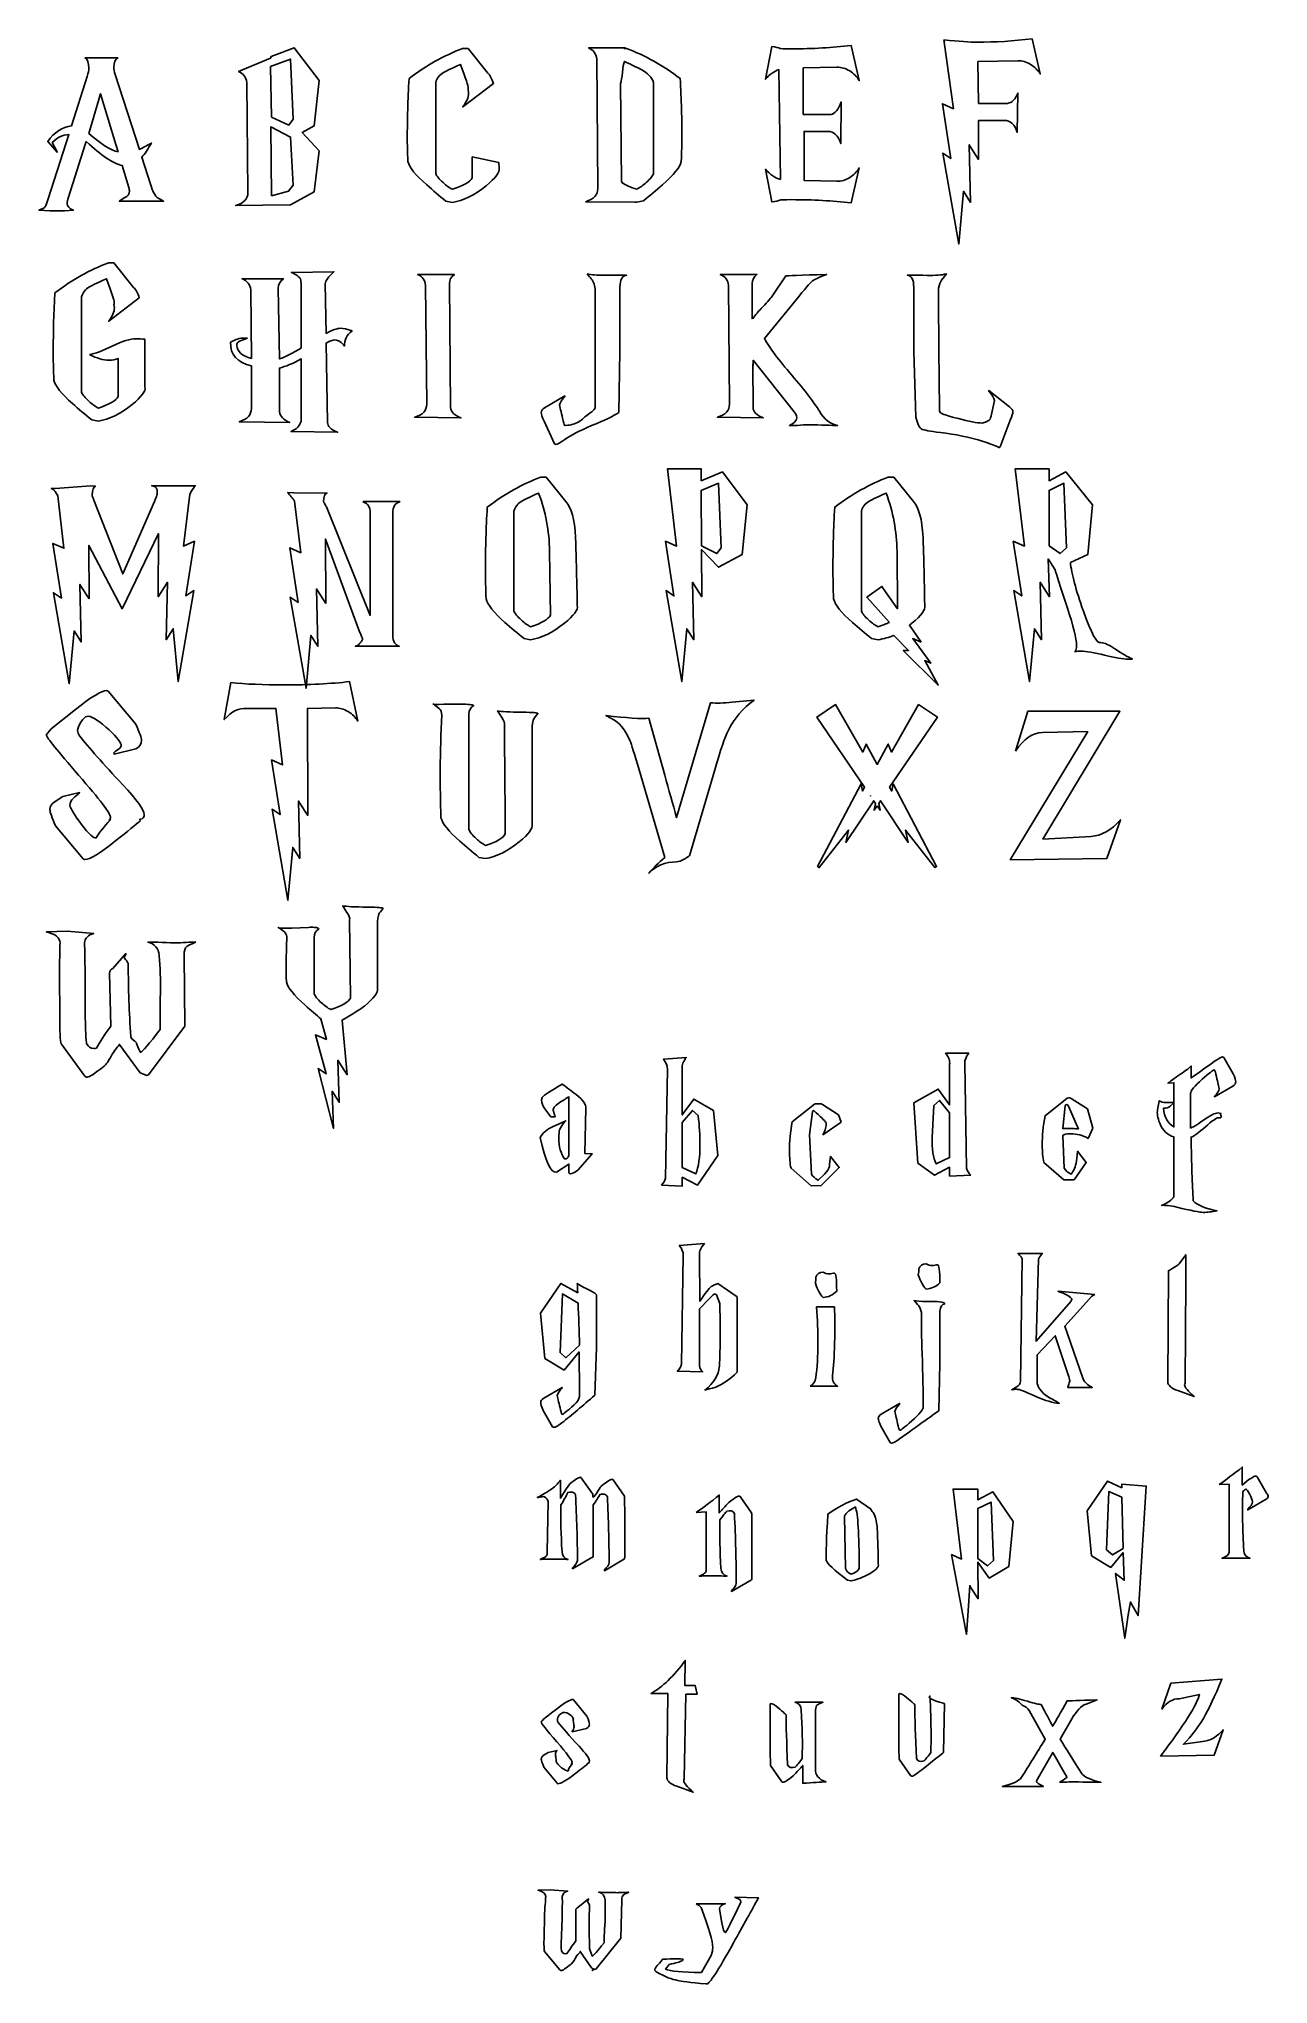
# Model space of a CAD drawing. Header units: centimetres. Extents: x -8.9 to 7.6, y -12.9 to 13.1.
import ezdxf

# ---------------------------------------------------------------- set-up
doc = ezdxf.new("R2010")
doc.units = ezdxf.units.CM
doc.header["$MEASUREMENT"] = 0
doc.layers.add('Layer 1', color=7, linetype='Continuous')

msp = doc.modelspace()

# ---------------------------------------------------------------- linework, layer by layer
at = {"layer": 'Layer 1', "color": 250}
for points, knots in [([(1.076, 11.255), (1.076, 11.255), (1.055, 12.728), (1.055, 12.728), (1.055, 12.728), (0.994, 12.706), (0.934, 12.663), (0.875, 12.598), (0.875, 12.598), (0.875, 12.598), (0.961, 13.035), (0.961, 13.035), (0.961, 13.035), (1.018, 13.029), (1.054, 13.021), (1.07, 13.011), (1.07, 13.011), (1.078, 13.007), (1.131, 13.005), (1.229, 13.005), (1.229, 13.005), (1.511, 13.005), (1.775, 13.02), (2.023, 13.05), (2.023, 13.05), (2.023, 13.05), (2.133, 12.58), (2.133, 12.58), (2.133, 12.58), (2.103, 12.632), (2.061, 12.674), (2.006, 12.709), (2.006, 12.709), (1.951, 12.743), (1.894, 12.76), (1.835, 12.758), (1.835, 12.758), (1.835, 12.758), (1.383, 12.749), (1.383, 12.749), (1.383, 12.749), (1.383, 12.739), (1.383, 12.73), (1.383, 12.722), (1.383, 12.722), (1.383, 12.722), (1.383, 12.126), (1.383, 12.126), (1.383, 12.126), (1.383, 12.126), (1.755, 12.126), (1.755, 12.126), (1.755, 12.126), (1.806, 12.134), (1.852, 12.19), (1.893, 12.294), (1.893, 12.294), (1.893, 12.294), (1.885, 11.736), (1.885, 11.736), (1.885, 11.736), (1.852, 11.845), (1.794, 11.899), (1.711, 11.899), (1.711, 11.899), (1.711, 11.899), (1.395, 11.899), (1.395, 11.899), (1.395, 11.899), (1.395, 11.899), (1.395, 11.241), (1.395, 11.241), (1.395, 11.241), (1.395, 11.241), (1.835, 11.232), (1.835, 11.232), (1.835, 11.232), (1.894, 11.23), (1.951, 11.246), (2.006, 11.28), (2.006, 11.28), (2.061, 11.315), (2.103, 11.358), (2.133, 11.409), (2.133, 11.409), (2.133, 11.409), (2.023, 10.94), (2.023, 10.94), (2.023, 10.94), (1.775, 10.969), (1.511, 10.984), (1.229, 10.984), (1.229, 10.984), (1.131, 10.984), (1.078, 10.982), (1.07, 10.978), (1.07, 10.978), (1.054, 10.968), (1.018, 10.96), (0.961, 10.954), (0.961, 10.954), (0.961, 10.954), (0.875, 11.391), (0.875, 11.391), (0.875, 11.391), (0.942, 11.318), (1.009, 11.273), (1.076, 11.255)], [0, 0, 0, 0, 0.035714, 0.035714, 0.035714, 0.035714, 0.071429, 0.071429, 0.071429, 0.071429, 0.107143, 0.107143, 0.107143, 0.107143, 0.142857, 0.142857, 0.142857, 0.142857, 0.178571, 0.178571, 0.178571, 0.178571, 0.214286, 0.214286, 0.214286, 0.214286, 0.25, 0.25, 0.25, 0.25, 0.285714, 0.285714, 0.285714, 0.285714, 0.321429, 0.321429, 0.321429, 0.321429, 0.357143, 0.357143, 0.357143, 0.357143, 0.392857, 0.392857, 0.392857, 0.392857, 0.428571, 0.428571, 0.428571, 0.428571, 0.464286, 0.464286, 0.464286, 0.464286, 0.5, 0.5, 0.5, 0.5, 0.535714, 0.535714, 0.535714, 0.535714, 0.571429, 0.571429, 0.571429, 0.571429, 0.607143, 0.607143, 0.607143, 0.607143, 0.642857, 0.642857, 0.642857, 0.642857, 0.678571, 0.678571, 0.678571, 0.678571, 0.714286, 0.714286, 0.714286, 0.714286, 0.75, 0.75, 0.75, 0.75, 0.785714, 0.785714, 0.785714, 0.785714, 0.821429, 0.821429, 0.821429, 0.821429, 0.857143, 0.857143, 0.857143, 0.857143, 0.892857, 0.892857, 0.892857, 0.892857, 0.928571, 0.928571, 0.928571, 0.928571, 1, 1, 1, 1]), ([(4.122, 12.274), (4.181, 12.283), (4.227, 12.33), (4.26, 12.412), (4.26, 12.412), (4.26, 12.412), (4.252, 11.884), (4.252, 11.884), (4.252, 11.884), (4.218, 11.992), (4.159, 12.046), (4.075, 12.046), (4.075, 12.046), (4.075, 12.046), (3.732, 12.046), (3.732, 12.046), (3.732, 12.046), (3.732, 12.046), (3.732, 11.524), (3.732, 11.524), (3.732, 11.524), (3.732, 11.524), (3.62, 11.695), (3.62, 11.695), (3.62, 11.695), (3.62, 11.695), (3.608, 11.719), (3.608, 11.719), (3.608, 11.719), (3.608, 11.719), (3.626, 10.948), (3.626, 10.948), (3.626, 10.948), (3.626, 10.948), (3.531, 11.096), (3.531, 11.096), (3.531, 11.096), (3.531, 11.096), (3.467, 10.388), (3.467, 10.388), (3.467, 10.388), (3.467, 10.388), (3.254, 11.607), (3.254, 11.607), (3.254, 11.607), (3.254, 11.607), (3.36, 11.536), (3.36, 11.536), (3.36, 11.536), (3.36, 11.536), (3.248, 12.268), (3.248, 12.268), (3.248, 12.268), (3.248, 12.268), (3.396, 12.203), (3.396, 12.203), (3.396, 12.203), (3.396, 12.203), (3.272, 13.094), (3.272, 13.094), (3.272, 13.094), (3.272, 13.094), (3.275, 13.094), (3.275, 13.094), (3.275, 13.094), (3.275, 13.094), (3.269, 13.124), (3.269, 13.124), (3.269, 13.124), (3.471, 13.104), (3.62, 13.094), (3.714, 13.094), (3.714, 13.094), (3.956, 13.094), (4.201, 13.109), (4.449, 13.138), (4.449, 13.138), (4.449, 13.138), (4.559, 12.669), (4.559, 12.669), (4.559, 12.669), (4.529, 12.718), (4.486, 12.76), (4.43, 12.796), (4.43, 12.796), (4.374, 12.831), (4.318, 12.848), (4.26, 12.846), (4.26, 12.846), (4.26, 12.846), (3.723, 12.834), (3.723, 12.834), (3.723, 12.834), (3.723, 12.834), (3.732, 12.274), (3.732, 12.274), (3.732, 12.274), (3.732, 12.274), (4.122, 12.274), (4.122, 12.274)], [0, 0, 0, 0, 0.038462, 0.038462, 0.038462, 0.038462, 0.076923, 0.076923, 0.076923, 0.076923, 0.115385, 0.115385, 0.115385, 0.115385, 0.153846, 0.153846, 0.153846, 0.153846, 0.192308, 0.192308, 0.192308, 0.192308, 0.230769, 0.230769, 0.230769, 0.230769, 0.269231, 0.269231, 0.269231, 0.269231, 0.307692, 0.307692, 0.307692, 0.307692, 0.346154, 0.346154, 0.346154, 0.346154, 0.384615, 0.384615, 0.384615, 0.384615, 0.423077, 0.423077, 0.423077, 0.423077, 0.461538, 0.461538, 0.461538, 0.461538, 0.5, 0.5, 0.5, 0.5, 0.538462, 0.538462, 0.538462, 0.538462, 0.576923, 0.576923, 0.576923, 0.576923, 0.615385, 0.615385, 0.615385, 0.615385, 0.653846, 0.653846, 0.653846, 0.653846, 0.692308, 0.692308, 0.692308, 0.692308, 0.730769, 0.730769, 0.730769, 0.730769, 0.769231, 0.769231, 0.769231, 0.769231, 0.807692, 0.807692, 0.807692, 0.807692, 0.846154, 0.846154, 0.846154, 0.846154, 0.884615, 0.884615, 0.884615, 0.884615, 0.923077, 0.923077, 0.923077, 0.923077, 1, 1, 1, 1]), ([(-8.61, 11.618), (-8.61, 11.618), (-8.743, 11.763), (-8.743, 11.763), (-8.743, 11.763), (-8.653, 11.887), (-8.546, 11.958), (-8.424, 11.975), (-8.424, 11.975), (-8.424, 11.975), (-8.215, 12.634), (-8.215, 12.634), (-8.215, 12.634), (-8.199, 12.683), (-8.191, 12.72), (-8.191, 12.746), (-8.191, 12.746), (-8.191, 12.821), (-8.208, 12.867), (-8.241, 12.884), (-8.241, 12.884), (-8.241, 12.884), (-7.802, 12.884), (-7.802, 12.884), (-7.802, 12.884), (-7.839, 12.867), (-7.858, 12.823), (-7.858, 12.755), (-7.858, 12.755), (-7.858, 12.731), (-7.852, 12.7), (-7.84, 12.663), (-7.84, 12.663), (-7.84, 12.663), (-7.514, 11.657), (-7.514, 11.657), (-7.514, 11.657), (-7.481, 11.673), (-7.427, 11.701), (-7.353, 11.742), (-7.353, 11.742), (-7.396, 11.662), (-7.44, 11.599), (-7.483, 11.553), (-7.483, 11.553), (-7.483, 11.553), (-7.366, 11.19), (-7.366, 11.19), (-7.366, 11.19), (-7.346, 11.129), (-7.334, 11.098), (-7.332, 11.096), (-7.332, 11.096), (-7.32, 11.066), (-7.302, 11.038), (-7.276, 11.014), (-7.276, 11.014), (-7.276, 11.014), (-7.191, 10.963), (-7.191, 10.963), (-7.191, 10.963), (-7.191, 10.963), (-7.784, 10.963), (-7.784, 10.963), (-7.784, 10.963), (-7.784, 10.963), (-7.71, 11.014), (-7.71, 11.014), (-7.71, 11.014), (-7.669, 11.024), (-7.648, 11.054), (-7.648, 11.104), (-7.648, 11.104), (-7.648, 11.116), (-7.654, 11.145), (-7.667, 11.191), (-7.667, 11.191), (-7.667, 11.191), (-7.743, 11.442), (-7.743, 11.442), (-7.743, 11.442), (-7.865, 11.468), (-8.026, 11.575), (-8.226, 11.762), (-8.226, 11.762), (-8.226, 11.762), (-8.239, 11.722), (-8.239, 11.722), (-8.239, 11.722), (-8.239, 11.722), (-8.466, 11.016), (-8.466, 11.016), (-8.466, 11.016), (-8.477, 10.979), (-8.483, 10.949), (-8.483, 10.928), (-8.483, 10.928), (-8.483, 10.894), (-8.455, 10.866), (-8.398, 10.842), (-8.398, 10.842), (-8.398, 10.842), (-8.519, 10.836), (-8.519, 10.836), (-8.519, 10.836), (-8.519, 10.836), (-8.713, 10.836), (-8.713, 10.836), (-8.713, 10.836), (-8.713, 10.836), (-8.861, 10.842), (-8.861, 10.842), (-8.861, 10.842), (-8.814, 10.858), (-8.784, 10.876), (-8.773, 10.895), (-8.773, 10.895), (-8.767, 10.905), (-8.755, 10.938), (-8.737, 10.993), (-8.737, 10.993), (-8.737, 10.993), (-8.459, 11.857), (-8.459, 11.857), (-8.459, 11.857), (-8.544, 11.851), (-8.618, 11.815), (-8.681, 11.748), (-8.681, 11.748), (-8.681, 11.748), (-8.61, 11.618), (-8.61, 11.618)], [0, 0, 0, 0, 0.029412, 0.029412, 0.029412, 0.029412, 0.058824, 0.058824, 0.058824, 0.058824, 0.088235, 0.088235, 0.088235, 0.088235, 0.117647, 0.117647, 0.117647, 0.117647, 0.147059, 0.147059, 0.147059, 0.147059, 0.176471, 0.176471, 0.176471, 0.176471, 0.205882, 0.205882, 0.205882, 0.205882, 0.235294, 0.235294, 0.235294, 0.235294, 0.264706, 0.264706, 0.264706, 0.264706, 0.294118, 0.294118, 0.294118, 0.294118, 0.323529, 0.323529, 0.323529, 0.323529, 0.352941, 0.352941, 0.352941, 0.352941, 0.382353, 0.382353, 0.382353, 0.382353, 0.411765, 0.411765, 0.411765, 0.411765, 0.441176, 0.441176, 0.441176, 0.441176, 0.470588, 0.470588, 0.470588, 0.470588, 0.5, 0.5, 0.5, 0.5, 0.529412, 0.529412, 0.529412, 0.529412, 0.558824, 0.558824, 0.558824, 0.558824, 0.588235, 0.588235, 0.588235, 0.588235, 0.617647, 0.617647, 0.617647, 0.617647, 0.647059, 0.647059, 0.647059, 0.647059, 0.676471, 0.676471, 0.676471, 0.676471, 0.705882, 0.705882, 0.705882, 0.705882, 0.735294, 0.735294, 0.735294, 0.735294, 0.764706, 0.764706, 0.764706, 0.764706, 0.794118, 0.794118, 0.794118, 0.794118, 0.823529, 0.823529, 0.823529, 0.823529, 0.852941, 0.852941, 0.852941, 0.852941, 0.882353, 0.882353, 0.882353, 0.882353, 0.911765, 0.911765, 0.911765, 0.911765, 0.941176, 0.941176, 0.941176, 0.941176, 1, 1, 1, 1]), ([(-5.107, 11.636), (-5.107, 11.636), (-5.172, 11.087), (-5.172, 11.087), (-5.172, 11.087), (-5.172, 11.087), (-5.491, 10.916), (-5.491, 10.916), (-5.491, 10.916), (-5.491, 10.916), (-5.5, 10.916), (-5.5, 10.916), (-5.5, 10.916), (-5.5, 10.916), (-6.223, 10.904), (-6.223, 10.904), (-6.223, 10.904), (-6.114, 10.938), (-6.06, 10.997), (-6.06, 11.081), (-6.06, 11.081), (-6.06, 11.081), (-6.075, 12.554), (-6.075, 12.554), (-6.075, 12.554), (-6.083, 12.623), (-6.119, 12.672), (-6.184, 12.701), (-6.184, 12.701), (-6.184, 12.701), (-5.756, 12.881), (-5.756, 12.881), (-5.756, 12.881), (-5.756, 12.881), (-5.75, 12.902), (-5.75, 12.902), (-5.75, 12.902), (-5.75, 12.902), (-5.438, 13.02), (-5.438, 13.02), (-5.438, 13.02), (-5.438, 13.02), (-5.107, 12.58), (-5.107, 12.58), (-5.107, 12.58), (-5.107, 12.58), (-5.172, 11.972), (-5.172, 11.972), (-5.172, 11.972), (-5.172, 11.972), (-5.331, 11.884), (-5.331, 11.884), (-5.331, 11.884), (-5.331, 11.884), (-5.107, 11.636), (-5.107, 11.636)], [0, 0, 0, 0, 0.066667, 0.066667, 0.066667, 0.066667, 0.133333, 0.133333, 0.133333, 0.133333, 0.2, 0.2, 0.2, 0.2, 0.266667, 0.266667, 0.266667, 0.266667, 0.333333, 0.333333, 0.333333, 0.333333, 0.4, 0.4, 0.4, 0.4, 0.466667, 0.466667, 0.466667, 0.466667, 0.533333, 0.533333, 0.533333, 0.533333, 0.6, 0.6, 0.6, 0.6, 0.666667, 0.666667, 0.666667, 0.666667, 0.733333, 0.733333, 0.733333, 0.733333, 0.8, 0.8, 0.8, 0.8, 0.866667, 0.866667, 0.866667, 0.866667, 1, 1, 1, 1]), ([(-5.759, 12.769), (-5.759, 12.769), (-5.742, 12.091), (-5.742, 12.091), (-5.742, 12.091), (-5.742, 12.091), (-5.513, 11.984), (-5.513, 11.984), (-5.513, 11.984), (-5.513, 11.984), (-5.455, 12.061), (-5.455, 12.061), (-5.455, 12.061), (-5.455, 12.061), (-5.491, 12.868), (-5.491, 12.868), (-5.491, 12.868), (-5.491, 12.868), (-5.759, 12.769), (-5.759, 12.769)], [0, 0, 0, 0, 0.166667, 0.166667, 0.166667, 0.166667, 0.333333, 0.333333, 0.333333, 0.333333, 0.5, 0.5, 0.5, 0.5, 0.666667, 0.666667, 0.666667, 0.666667, 1, 1, 1, 1]), ([(-2.693, 11.403), (-2.681, 11.352), (-2.739, 11.274), (-2.867, 11.17), (-2.867, 11.17), (-3.022, 11.044), (-3.173, 10.97), (-3.319, 10.948), (-3.319, 10.948), (-3.319, 10.948), (-3.407, 10.963), (-3.407, 10.963), (-3.407, 10.963), (-3.496, 11.036), (-3.581, 11.109), (-3.664, 11.182), (-3.664, 11.182), (-3.813, 11.313), (-3.897, 11.418), (-3.915, 11.494), (-3.915, 11.494), (-3.921, 11.63), (-3.924, 11.732), (-3.924, 11.801), (-3.924, 11.801), (-3.924, 12.053), (-3.916, 12.322), (-3.9, 12.607), (-3.9, 12.607), (-3.67, 12.782), (-3.431, 12.916), (-3.183, 13.008), (-3.183, 13.008), (-3.183, 13.008), (-3.109, 13.008), (-3.109, 13.008), (-3.109, 13.008), (-3.109, 13.008), (-2.846, 12.681), (-2.846, 12.681), (-2.846, 12.681), (-2.815, 12.649), (-2.789, 12.603), (-2.77, 12.542), (-2.77, 12.542), (-2.77, 12.542), (-3.18, 12.226), (-3.18, 12.226), (-3.18, 12.226), (-3.129, 12.295), (-3.103, 12.355), (-3.103, 12.406), (-3.103, 12.406), (-3.103, 12.42), (-3.105, 12.434), (-3.109, 12.448), (-3.109, 12.448), (-3.107, 12.456), (-3.106, 12.464), (-3.106, 12.474), (-3.106, 12.474), (-3.106, 12.506), (-3.141, 12.613), (-3.211, 12.796), (-3.211, 12.796), (-3.266, 12.772), (-3.342, 12.737), (-3.438, 12.69), (-3.438, 12.69), (-3.492, 12.654), (-3.527, 12.609), (-3.543, 12.554), (-3.543, 12.554), (-3.543, 12.554), (-3.543, 11.335), (-3.543, 11.335), (-3.543, 11.335), (-3.531, 11.302), (-3.499, 11.261), (-3.445, 11.214), (-3.445, 11.214), (-3.398, 11.171), (-3.356, 11.14), (-3.319, 11.123), (-3.319, 11.123), (-3.171, 11.17), (-3.082, 11.221), (-3.053, 11.276), (-3.053, 11.276), (-3.053, 11.276), (-3.053, 11.556), (-3.053, 11.556), (-3.053, 11.556), (-3.053, 11.556), (-2.699, 11.48), (-2.699, 11.48), (-2.699, 11.48), (-2.699, 11.48), (-2.693, 11.403), (-2.693, 11.403)], [0, 0, 0, 0, 0.038462, 0.038462, 0.038462, 0.038462, 0.076923, 0.076923, 0.076923, 0.076923, 0.115385, 0.115385, 0.115385, 0.115385, 0.153846, 0.153846, 0.153846, 0.153846, 0.192308, 0.192308, 0.192308, 0.192308, 0.230769, 0.230769, 0.230769, 0.230769, 0.269231, 0.269231, 0.269231, 0.269231, 0.307692, 0.307692, 0.307692, 0.307692, 0.346154, 0.346154, 0.346154, 0.346154, 0.384615, 0.384615, 0.384615, 0.384615, 0.423077, 0.423077, 0.423077, 0.423077, 0.461538, 0.461538, 0.461538, 0.461538, 0.5, 0.5, 0.5, 0.5, 0.538462, 0.538462, 0.538462, 0.538462, 0.576923, 0.576923, 0.576923, 0.576923, 0.615385, 0.615385, 0.615385, 0.615385, 0.653846, 0.653846, 0.653846, 0.653846, 0.692308, 0.692308, 0.692308, 0.692308, 0.730769, 0.730769, 0.730769, 0.730769, 0.769231, 0.769231, 0.769231, 0.769231, 0.807692, 0.807692, 0.807692, 0.807692, 0.846154, 0.846154, 0.846154, 0.846154, 0.884615, 0.884615, 0.884615, 0.884615, 0.923077, 0.923077, 0.923077, 0.923077, 1, 1, 1, 1]), ([(-0.872, 10.951), (-0.868, 10.951), (-0.865, 10.951), (-0.863, 10.951), (-0.863, 10.951), (-0.863, 10.951), (-1.533, 10.957), (-1.533, 10.957), (-1.533, 10.957), (-1.425, 10.991), (-1.371, 11.05), (-1.371, 11.134), (-1.371, 11.134), (-1.371, 11.134), (-1.385, 12.87), (-1.385, 12.87), (-1.385, 12.87), (-1.393, 12.939), (-1.43, 12.988), (-1.495, 13.017), (-1.495, 13.017), (-1.495, 13.017), (-1.002, 13.017), (-1.002, 13.017), (-1.002, 13.017), (-1.006, 13.015), (-1.01, 13.012), (-1.014, 13.008), (-1.014, 13.008), (-1.014, 13.008), (-0.984, 13.008), (-0.984, 13.008), (-0.984, 13.008), (-0.736, 12.916), (-0.497, 12.783), (-0.267, 12.608), (-0.267, 12.608), (-0.251, 12.323), (-0.243, 12.055), (-0.243, 11.803), (-0.243, 11.803), (-0.243, 11.734), (-0.246, 11.632), (-0.252, 11.496), (-0.252, 11.496), (-0.27, 11.42), (-0.353, 11.316), (-0.503, 11.184), (-0.503, 11.184), (-0.586, 11.112), (-0.671, 11.039), (-0.76, 10.966), (-0.76, 10.966), (-0.76, 10.966), (-0.848, 10.951), (-0.848, 10.951), (-0.848, 10.951), (-0.848, 10.951), (-0.872, 10.951), (-0.872, 10.951)], [0, 0, 0, 0, 0.0625, 0.0625, 0.0625, 0.0625, 0.125, 0.125, 0.125, 0.125, 0.1875, 0.1875, 0.1875, 0.1875, 0.25, 0.25, 0.25, 0.25, 0.3125, 0.3125, 0.3125, 0.3125, 0.375, 0.375, 0.375, 0.375, 0.4375, 0.4375, 0.4375, 0.4375, 0.5, 0.5, 0.5, 0.5, 0.5625, 0.5625, 0.5625, 0.5625, 0.625, 0.625, 0.625, 0.625, 0.6875, 0.6875, 0.6875, 0.6875, 0.75, 0.75, 0.75, 0.75, 0.8125, 0.8125, 0.8125, 0.8125, 0.875, 0.875, 0.875, 0.875, 1, 1, 1, 1]), ([(-1.052, 11.232), (-1.05, 11.226), (-1.048, 11.219), (-1.046, 11.211), (-1.046, 11.211), (-1.001, 11.18), (-0.935, 11.15), (-0.847, 11.123), (-0.847, 11.123), (-0.807, 11.144), (-0.766, 11.175), (-0.721, 11.214), (-0.721, 11.214), (-0.668, 11.261), (-0.636, 11.302), (-0.624, 11.335), (-0.624, 11.335), (-0.624, 11.335), (-0.624, 12.554), (-0.624, 12.554), (-0.624, 12.554), (-0.644, 12.621), (-0.699, 12.679), (-0.788, 12.728), (-0.788, 12.728), (-0.838, 12.752), (-0.913, 12.788), (-1.013, 12.837), (-1.013, 12.837), (-1.025, 12.806), (-1.034, 12.757), (-1.04, 12.69), (-1.04, 12.69), (-1.046, 12.623), (-1.055, 12.574), (-1.067, 12.542), (-1.067, 12.542), (-1.067, 12.542), (-1.052, 11.232), (-1.052, 11.232)], [0, 0, 0, 0, 0.090909, 0.090909, 0.090909, 0.090909, 0.181818, 0.181818, 0.181818, 0.181818, 0.272727, 0.272727, 0.272727, 0.272727, 0.363636, 0.363636, 0.363636, 0.363636, 0.454545, 0.454545, 0.454545, 0.454545, 0.545455, 0.545455, 0.545455, 0.545455, 0.636364, 0.636364, 0.636364, 0.636364, 0.727273, 0.727273, 0.727273, 0.727273, 0.818182, 0.818182, 0.818182, 0.818182, 1, 1, 1, 1]), ([(-7.798, 11.623), (-7.798, 11.623), (-7.83, 11.722), (-7.83, 11.722), (-7.83, 11.722), (-7.83, 11.722), (-8.035, 12.402), (-8.035, 12.402), (-8.035, 12.402), (-8.035, 12.402), (-8.191, 11.872), (-8.191, 11.872), (-8.191, 11.872), (-8.032, 11.727), (-7.901, 11.644), (-7.798, 11.623)], [0, 0, 0, 0, 0.2, 0.2, 0.2, 0.2, 0.4, 0.4, 0.4, 0.4, 0.6, 0.6, 0.6, 0.6, 1, 1, 1, 1]), ([(-5.742, 11.034), (-5.742, 11.034), (-5.514, 11.099), (-5.514, 11.099), (-5.514, 11.099), (-5.514, 11.099), (-5.455, 11.176), (-5.455, 11.176), (-5.455, 11.176), (-5.455, 11.176), (-5.488, 11.822), (-5.488, 11.822), (-5.488, 11.822), (-5.488, 11.822), (-5.753, 11.958), (-5.753, 11.958), (-5.753, 11.958), (-5.753, 11.958), (-5.742, 11.034), (-5.742, 11.034)], [0, 0, 0, 0, 0.166667, 0.166667, 0.166667, 0.166667, 0.333333, 0.333333, 0.333333, 0.333333, 0.5, 0.5, 0.5, 0.5, 0.666667, 0.666667, 0.666667, 0.666667, 1, 1, 1, 1]), ([(-8.182, 8.909), (-8.111, 8.919), (-8.007, 8.958), (-7.869, 9.027), (-7.869, 9.027), (-7.744, 9.088), (-7.638, 9.119), (-7.554, 9.119), (-7.554, 9.119), (-7.518, 9.119), (-7.48, 9.117), (-7.439, 9.113), (-7.439, 9.113), (-7.439, 9.113), (-7.439, 8.874), (-7.439, 8.874), (-7.439, 8.874), (-7.439, 8.874), (-7.439, 8.882), (-7.439, 8.882), (-7.439, 8.882), (-7.439, 8.882), (-7.439, 8.472), (-7.439, 8.472), (-7.439, 8.472), (-7.427, 8.421), (-7.485, 8.343), (-7.613, 8.239), (-7.613, 8.239), (-7.768, 8.113), (-7.919, 8.039), (-8.064, 8.018), (-8.064, 8.018), (-8.064, 8.018), (-8.153, 8.033), (-8.153, 8.033), (-8.153, 8.033), (-8.241, 8.105), (-8.327, 8.178), (-8.41, 8.251), (-8.41, 8.251), (-8.559, 8.383), (-8.643, 8.487), (-8.66, 8.564), (-8.66, 8.564), (-8.666, 8.7), (-8.669, 8.841), (-8.669, 8.989), (-8.669, 8.989), (-8.669, 9.201), (-8.661, 9.45), (-8.646, 9.735), (-8.646, 9.735), (-8.415, 9.911), (-8.176, 10.044), (-7.928, 10.137), (-7.928, 10.137), (-7.928, 10.137), (-7.855, 10.137), (-7.855, 10.137), (-7.855, 10.137), (-7.855, 10.137), (-7.592, 9.809), (-7.592, 9.809), (-7.592, 9.809), (-7.561, 9.778), (-7.535, 9.731), (-7.515, 9.67), (-7.515, 9.67), (-7.515, 9.67), (-7.925, 9.355), (-7.925, 9.355), (-7.925, 9.355), (-7.874, 9.424), (-7.849, 9.484), (-7.849, 9.535), (-7.849, 9.535), (-7.849, 9.548), (-7.851, 9.562), (-7.855, 9.576), (-7.855, 9.576), (-7.853, 9.584), (-7.852, 9.593), (-7.852, 9.603), (-7.852, 9.603), (-7.852, 9.634), (-7.887, 9.741), (-7.956, 9.924), (-7.956, 9.924), (-8.012, 9.901), (-8.088, 9.865), (-8.184, 9.818), (-8.184, 9.818), (-8.238, 9.783), (-8.273, 9.737), (-8.289, 9.682), (-8.289, 9.682), (-8.289, 9.682), (-8.289, 8.404), (-8.289, 8.404), (-8.289, 8.404), (-8.277, 8.371), (-8.244, 8.331), (-8.191, 8.283), (-8.191, 8.283), (-8.144, 8.24), (-8.102, 8.21), (-8.064, 8.192), (-8.064, 8.192), (-7.917, 8.239), (-7.828, 8.29), (-7.799, 8.345), (-7.799, 8.345), (-7.799, 8.345), (-7.799, 8.856), (-7.799, 8.856), (-7.799, 8.856), (-7.836, 8.84), (-7.877, 8.832), (-7.921, 8.832), (-7.921, 8.832), (-7.998, 8.832), (-8.085, 8.858), (-8.182, 8.909)], [0, 0, 0, 0, 0.03125, 0.03125, 0.03125, 0.03125, 0.0625, 0.0625, 0.0625, 0.0625, 0.09375, 0.09375, 0.09375, 0.09375, 0.125, 0.125, 0.125, 0.125, 0.15625, 0.15625, 0.15625, 0.15625, 0.1875, 0.1875, 0.1875, 0.1875, 0.21875, 0.21875, 0.21875, 0.21875, 0.25, 0.25, 0.25, 0.25, 0.28125, 0.28125, 0.28125, 0.28125, 0.3125, 0.3125, 0.3125, 0.3125, 0.34375, 0.34375, 0.34375, 0.34375, 0.375, 0.375, 0.375, 0.375, 0.40625, 0.40625, 0.40625, 0.40625, 0.4375, 0.4375, 0.4375, 0.4375, 0.46875, 0.46875, 0.46875, 0.46875, 0.5, 0.5, 0.5, 0.5, 0.53125, 0.53125, 0.53125, 0.53125, 0.5625, 0.5625, 0.5625, 0.5625, 0.59375, 0.59375, 0.59375, 0.59375, 0.625, 0.625, 0.625, 0.625, 0.65625, 0.65625, 0.65625, 0.65625, 0.6875, 0.6875, 0.6875, 0.6875, 0.71875, 0.71875, 0.71875, 0.71875, 0.75, 0.75, 0.75, 0.75, 0.78125, 0.78125, 0.78125, 0.78125, 0.8125, 0.8125, 0.8125, 0.8125, 0.84375, 0.84375, 0.84375, 0.84375, 0.875, 0.875, 0.875, 0.875, 0.90625, 0.90625, 0.90625, 0.90625, 0.9375, 0.9375, 0.9375, 0.9375, 1, 1, 1, 1]), ([(-6.066, 9.127), (-6.066, 9.127), (-6.172, 9.086), (-6.172, 9.086), (-6.172, 9.086), (-6.2, 9.072), (-6.212, 9.054), (-6.208, 9.03), (-6.208, 9.03), (-6.206, 8.951), (-6.141, 8.893), (-6.013, 8.856), (-6.013, 8.856), (-6.013, 8.856), (-6.022, 9.777), (-6.022, 9.777), (-6.022, 9.777), (-6.031, 9.846), (-6.069, 9.895), (-6.137, 9.924), (-6.137, 9.924), (-6.137, 9.924), (-5.585, 9.924), (-5.585, 9.924), (-5.585, 9.924), (-5.63, 9.889), (-5.653, 9.848), (-5.653, 9.8), (-5.653, 9.8), (-5.653, 9.8), (-5.638, 8.85), (-5.638, 8.85), (-5.638, 8.85), (-5.557, 8.878), (-5.46, 8.926), (-5.346, 8.995), (-5.346, 8.995), (-5.346, 8.995), (-5.346, 9.824), (-5.346, 9.824), (-5.346, 9.824), (-5.346, 9.873), (-5.35, 9.906), (-5.357, 9.921), (-5.357, 9.921), (-5.373, 9.951), (-5.412, 9.98), (-5.476, 10.01), (-5.476, 10.01), (-5.476, 10.01), (-4.906, 10.019), (-4.906, 10.019), (-4.906, 10.019), (-4.979, 9.956), (-5.018, 9.902), (-5.024, 9.856), (-5.024, 9.856), (-5.024, 9.856), (-5.013, 9.192), (-5.013, 9.192), (-5.013, 9.192), (-4.926, 9.238), (-4.862, 9.26), (-4.821, 9.26), (-4.821, 9.26), (-4.779, 9.26), (-4.727, 9.248), (-4.664, 9.225), (-4.664, 9.225), (-4.734, 9.172), (-4.768, 9.104), (-4.766, 9.021), (-4.766, 9.021), (-4.805, 9.076), (-4.848, 9.104), (-4.894, 9.104), (-4.894, 9.104), (-4.925, 9.104), (-4.965, 9.09), (-5.013, 9.063), (-5.013, 9.063), (-5.013, 9.063), (-4.992, 7.997), (-4.992, 7.997), (-4.992, 7.997), (-4.992, 7.946), (-4.948, 7.903), (-4.859, 7.867), (-4.859, 7.867), (-4.859, 7.867), (-5.482, 7.876), (-5.482, 7.876), (-5.482, 7.876), (-5.408, 7.908), (-5.362, 7.955), (-5.346, 8.018), (-5.346, 8.018), (-5.346, 8.018), (-5.346, 8.85), (-5.346, 8.85), (-5.346, 8.85), (-5.456, 8.789), (-5.553, 8.748), (-5.638, 8.726), (-5.638, 8.726), (-5.638, 8.726), (-5.638, 8.139), (-5.638, 8.139), (-5.638, 8.139), (-5.628, 8.08), (-5.582, 8.033), (-5.5, 8), (-5.5, 8), (-5.5, 8), (-6.175, 8.009), (-6.175, 8.009), (-6.175, 8.009), (-6.067, 8.042), (-6.013, 8.101), (-6.013, 8.186), (-6.013, 8.186), (-6.013, 8.186), (-6.013, 8.756), (-6.013, 8.756), (-6.013, 8.756), (-6.204, 8.801), (-6.297, 8.907), (-6.293, 9.074), (-6.293, 9.074), (-6.225, 9.112), (-6.166, 9.13), (-6.116, 9.13), (-6.116, 9.13), (-6.101, 9.13), (-6.084, 9.129), (-6.066, 9.127)], [0, 0, 0, 0, 0.028571, 0.028571, 0.028571, 0.028571, 0.057143, 0.057143, 0.057143, 0.057143, 0.085714, 0.085714, 0.085714, 0.085714, 0.114286, 0.114286, 0.114286, 0.114286, 0.142857, 0.142857, 0.142857, 0.142857, 0.171429, 0.171429, 0.171429, 0.171429, 0.2, 0.2, 0.2, 0.2, 0.228571, 0.228571, 0.228571, 0.228571, 0.257143, 0.257143, 0.257143, 0.257143, 0.285714, 0.285714, 0.285714, 0.285714, 0.314286, 0.314286, 0.314286, 0.314286, 0.342857, 0.342857, 0.342857, 0.342857, 0.371429, 0.371429, 0.371429, 0.371429, 0.4, 0.4, 0.4, 0.4, 0.428571, 0.428571, 0.428571, 0.428571, 0.457143, 0.457143, 0.457143, 0.457143, 0.485714, 0.485714, 0.485714, 0.485714, 0.514286, 0.514286, 0.514286, 0.514286, 0.542857, 0.542857, 0.542857, 0.542857, 0.571429, 0.571429, 0.571429, 0.571429, 0.6, 0.6, 0.6, 0.6, 0.628571, 0.628571, 0.628571, 0.628571, 0.657143, 0.657143, 0.657143, 0.657143, 0.685714, 0.685714, 0.685714, 0.685714, 0.714286, 0.714286, 0.714286, 0.714286, 0.742857, 0.742857, 0.742857, 0.742857, 0.771429, 0.771429, 0.771429, 0.771429, 0.8, 0.8, 0.8, 0.8, 0.828571, 0.828571, 0.828571, 0.828571, 0.857143, 0.857143, 0.857143, 0.857143, 0.885714, 0.885714, 0.885714, 0.885714, 0.914286, 0.914286, 0.914286, 0.914286, 0.942857, 0.942857, 0.942857, 0.942857, 1, 1, 1, 1]), ([(-3.345, 8.198), (-3.335, 8.139), (-3.289, 8.093), (-3.206, 8.059), (-3.206, 8.059), (-3.206, 8.059), (-3.823, 8.068), (-3.823, 8.068), (-3.823, 8.068), (-3.717, 8.101), (-3.664, 8.16), (-3.664, 8.245), (-3.664, 8.245), (-3.664, 8.245), (-3.678, 9.836), (-3.678, 9.836), (-3.678, 9.836), (-3.686, 9.905), (-3.721, 9.954), (-3.785, 9.983), (-3.785, 9.983), (-3.785, 9.983), (-3.292, 9.983), (-3.292, 9.983), (-3.292, 9.983), (-3.337, 9.948), (-3.36, 9.907), (-3.36, 9.859), (-3.36, 9.859), (-3.36, 9.859), (-3.345, 8.198), (-3.345, 8.198)], [0, 0, 0, 0, 0.111111, 0.111111, 0.111111, 0.111111, 0.222222, 0.222222, 0.222222, 0.222222, 0.333333, 0.333333, 0.333333, 0.333333, 0.444444, 0.444444, 0.444444, 0.444444, 0.555556, 0.555556, 0.555556, 0.555556, 0.666667, 0.666667, 0.666667, 0.666667, 0.777778, 0.777778, 0.777778, 0.777778, 1, 1, 1, 1]), ([(-1.512, 9.989), (-1.459, 9.977), (-1.381, 9.972), (-1.279, 9.972), (-1.279, 9.972), (-1.297, 9.972), (-1.239, 9.972), (-1.105, 9.974), (-1.105, 9.974), (-1.105, 9.974), (-1.081, 9.974), (-1.034, 9.974), (-1.034, 9.974), (-1.018, 9.974), (-1.002, 9.973), (-0.984, 9.972), (-0.984, 9.972), (-1.043, 9.97), (-1.073, 9.915), (-1.073, 9.809), (-1.073, 9.809), (-1.073, 9.809), (-1.073, 8.956), (-1.073, 8.956), (-1.073, 8.956), (-1.073, 8.956), (-1.087, 8.133), (-1.087, 8.133), (-1.087, 8.133), (-1.158, 8.086), (-1.28, 8.027), (-1.453, 7.956), (-1.453, 7.956), (-1.617, 7.887), (-1.737, 7.825), (-1.813, 7.77), (-1.813, 7.77), (-1.872, 7.727), (-1.912, 7.705), (-1.931, 7.705), (-1.931, 7.705), (-1.939, 7.705), (-1.946, 7.708), (-1.952, 7.714), (-1.952, 7.714), (-1.952, 7.714), (-2.091, 8.015), (-2.091, 8.015), (-2.091, 8.015), (-2.116, 8.07), (-2.129, 8.109), (-2.129, 8.133), (-2.129, 8.133), (-2.129, 8.156), (-2.114, 8.177), (-2.085, 8.195), (-2.085, 8.195), (-2.085, 8.195), (-1.813, 8.354), (-1.813, 8.354), (-1.813, 8.354), (-1.813, 8.354), (-1.813, 8.342), (-1.813, 8.342), (-1.813, 8.342), (-1.855, 8.303), (-1.878, 8.267), (-1.884, 8.233), (-1.884, 8.233), (-1.872, 8.184), (-1.856, 8.113), (-1.834, 8.021), (-1.834, 8.021), (-1.825, 7.975), (-1.816, 7.954), (-1.808, 7.956), (-1.808, 7.956), (-1.757, 7.962), (-1.73, 7.966), (-1.726, 7.968), (-1.726, 7.968), (-1.667, 7.981), (-1.617, 8.007), (-1.576, 8.044), (-1.576, 8.044), (-1.555, 8.064), (-1.513, 8.096), (-1.45, 8.142), (-1.45, 8.142), (-1.421, 8.163), (-1.406, 8.182), (-1.406, 8.198), (-1.406, 8.198), (-1.406, 8.198), (-1.406, 9.765), (-1.406, 9.765), (-1.406, 9.765), (-1.406, 9.83), (-1.423, 9.883), (-1.458, 9.924), (-1.458, 9.924), (-1.469, 9.938), (-1.487, 9.96), (-1.512, 9.989)], [0, 0, 0, 0, 0.037037, 0.037037, 0.037037, 0.037037, 0.074074, 0.074074, 0.074074, 0.074074, 0.111111, 0.111111, 0.111111, 0.111111, 0.148148, 0.148148, 0.148148, 0.148148, 0.185185, 0.185185, 0.185185, 0.185185, 0.222222, 0.222222, 0.222222, 0.222222, 0.259259, 0.259259, 0.259259, 0.259259, 0.296296, 0.296296, 0.296296, 0.296296, 0.333333, 0.333333, 0.333333, 0.333333, 0.37037, 0.37037, 0.37037, 0.37037, 0.407407, 0.407407, 0.407407, 0.407407, 0.444444, 0.444444, 0.444444, 0.444444, 0.481481, 0.481481, 0.481481, 0.481481, 0.518519, 0.518519, 0.518519, 0.518519, 0.555556, 0.555556, 0.555556, 0.555556, 0.592593, 0.592593, 0.592593, 0.592593, 0.62963, 0.62963, 0.62963, 0.62963, 0.666667, 0.666667, 0.666667, 0.666667, 0.703704, 0.703704, 0.703704, 0.703704, 0.740741, 0.740741, 0.740741, 0.740741, 0.777778, 0.777778, 0.777778, 0.777778, 0.814815, 0.814815, 0.814815, 0.814815, 0.851852, 0.851852, 0.851852, 0.851852, 0.888889, 0.888889, 0.888889, 0.888889, 0.925926, 0.925926, 0.925926, 0.925926, 1, 1, 1, 1]), ([(0.849, 8.059), (0.849, 8.059), (0.232, 8.068), (0.232, 8.068), (0.232, 8.068), (0.34, 8.101), (0.394, 8.16), (0.394, 8.245), (0.394, 8.245), (0.394, 8.245), (0.379, 9.836), (0.379, 9.836), (0.379, 9.836), (0.379, 9.901), (0.343, 9.95), (0.27, 9.983), (0.27, 9.983), (0.27, 9.983), (0.763, 9.983), (0.763, 9.983), (0.763, 9.983), (0.72, 9.948), (0.698, 9.907), (0.698, 9.859), (0.698, 9.859), (0.698, 9.859), (0.698, 9.39), (0.698, 9.39), (0.698, 9.39), (0.7, 9.398), (0.702, 9.402), (0.704, 9.402), (0.704, 9.402), (0.708, 9.4), (0.711, 9.397), (0.713, 9.393), (0.713, 9.393), (0.737, 9.436), (0.78, 9.488), (0.843, 9.549), (0.843, 9.549), (0.908, 9.618), (0.952, 9.67), (0.976, 9.703), (0.976, 9.703), (0.976, 9.703), (1.15, 9.963), (1.15, 9.963), (1.15, 9.963), (1.158, 9.963), (1.34, 9.97), (1.696, 9.983), (1.696, 9.983), (1.588, 9.938), (1.525, 9.909), (1.507, 9.895), (1.507, 9.895), (1.475, 9.869), (1.402, 9.785), (1.286, 9.641), (1.286, 9.641), (1.286, 9.641), (0.863, 9.122), (0.863, 9.122), (0.863, 9.122), (0.932, 8.998), (1.054, 8.834), (1.229, 8.632), (1.229, 8.632), (1.41, 8.421), (1.534, 8.26), (1.601, 8.148), (1.601, 8.148), (1.662, 8.043), (1.744, 7.979), (1.846, 7.956), (1.846, 7.956), (1.764, 7.96), (1.631, 7.964), (1.448, 7.968), (1.448, 7.968), (1.44, 7.968), (1.407, 7.966), (1.347, 7.962), (1.347, 7.962), (1.288, 7.958), (1.238, 7.956), (1.197, 7.956), (1.197, 7.956), (1.258, 7.992), (1.29, 8.02), (1.294, 8.042), (1.294, 8.042), (1.304, 8.068), (1.293, 8.1), (1.262, 8.14), (1.262, 8.14), (1.262, 8.14), (0.713, 8.832), (0.713, 8.832), (0.713, 8.832), (0.713, 8.761), (0.711, 8.743), (0.707, 8.776), (0.707, 8.776), (0.707, 8.776), (0.71, 8.198), (0.71, 8.198), (0.71, 8.198), (0.71, 8.143), (0.756, 8.096), (0.849, 8.059)], [0, 0, 0, 0, 0.034483, 0.034483, 0.034483, 0.034483, 0.068966, 0.068966, 0.068966, 0.068966, 0.103448, 0.103448, 0.103448, 0.103448, 0.137931, 0.137931, 0.137931, 0.137931, 0.172414, 0.172414, 0.172414, 0.172414, 0.206897, 0.206897, 0.206897, 0.206897, 0.241379, 0.241379, 0.241379, 0.241379, 0.275862, 0.275862, 0.275862, 0.275862, 0.310345, 0.310345, 0.310345, 0.310345, 0.344828, 0.344828, 0.344828, 0.344828, 0.37931, 0.37931, 0.37931, 0.37931, 0.413793, 0.413793, 0.413793, 0.413793, 0.448276, 0.448276, 0.448276, 0.448276, 0.482759, 0.482759, 0.482759, 0.482759, 0.517241, 0.517241, 0.517241, 0.517241, 0.551724, 0.551724, 0.551724, 0.551724, 0.586207, 0.586207, 0.586207, 0.586207, 0.62069, 0.62069, 0.62069, 0.62069, 0.655172, 0.655172, 0.655172, 0.655172, 0.689655, 0.689655, 0.689655, 0.689655, 0.724138, 0.724138, 0.724138, 0.724138, 0.758621, 0.758621, 0.758621, 0.758621, 0.793103, 0.793103, 0.793103, 0.793103, 0.827586, 0.827586, 0.827586, 0.827586, 0.862069, 0.862069, 0.862069, 0.862069, 0.896552, 0.896552, 0.896552, 0.896552, 0.931034, 0.931034, 0.931034, 0.931034, 1, 1, 1, 1]), ([(4.193, 8.136), (4.193, 8.126), (4.181, 8.09), (4.157, 8.027), (4.157, 8.027), (4.157, 8.027), (4.024, 7.67), (4.024, 7.67), (4.024, 7.67), (4.018, 7.664), (4.012, 7.662), (4.004, 7.664), (4.004, 7.664), (3.947, 7.691), (3.877, 7.718), (3.794, 7.743), (3.794, 7.743), (3.611, 7.8), (3.42, 7.841), (3.222, 7.864), (3.222, 7.864), (3.078, 7.882), (2.996, 7.896), (2.977, 7.906), (2.977, 7.906), (2.939, 7.925), (2.911, 7.98), (2.891, 8.071), (2.891, 8.071), (2.891, 8.071), (2.864, 8.956), (2.864, 8.956), (2.864, 8.956), (2.864, 8.956), (2.864, 9.809), (2.864, 9.809), (2.864, 9.809), (2.864, 9.915), (2.835, 9.97), (2.776, 9.972), (2.776, 9.972), (2.792, 9.973), (2.881, 9.972), (3.045, 9.969), (3.045, 9.969), (3.151, 9.967), (3.237, 9.973), (3.304, 9.989), (3.304, 9.989), (3.261, 9.94), (3.234, 9.907), (3.225, 9.889), (3.225, 9.889), (3.205, 9.853), (3.195, 9.812), (3.195, 9.765), (3.195, 9.765), (3.195, 9.507), (3.2, 8.97), (3.21, 8.154), (3.21, 8.154), (3.21, 8.136), (3.228, 8.12), (3.266, 8.106), (3.266, 8.106), (3.279, 8.1), (3.345, 8.082), (3.463, 8.05), (3.463, 8.05), (3.606, 8.011), (3.712, 7.991), (3.783, 7.991), (3.783, 7.991), (3.797, 7.991), (3.816, 7.998), (3.842, 8.01), (3.842, 8.01), (3.867, 8.023), (3.878, 8.03), (3.874, 8.03), (3.874, 8.03), (3.882, 8.028), (3.891, 8.047), (3.9, 8.089), (3.9, 8.089), (3.9, 8.089), (3.945, 8.292), (3.945, 8.292), (3.945, 8.292), (3.939, 8.326), (3.914, 8.367), (3.871, 8.416), (3.871, 8.416), (3.871, 8.416), (3.871, 8.428), (3.871, 8.428), (3.871, 8.428), (3.871, 8.428), (4.145, 8.21), (4.145, 8.21), (4.145, 8.21), (4.177, 8.184), (4.193, 8.159), (4.193, 8.136)], [0, 0, 0, 0, 0.037037, 0.037037, 0.037037, 0.037037, 0.074074, 0.074074, 0.074074, 0.074074, 0.111111, 0.111111, 0.111111, 0.111111, 0.148148, 0.148148, 0.148148, 0.148148, 0.185185, 0.185185, 0.185185, 0.185185, 0.222222, 0.222222, 0.222222, 0.222222, 0.259259, 0.259259, 0.259259, 0.259259, 0.296296, 0.296296, 0.296296, 0.296296, 0.333333, 0.333333, 0.333333, 0.333333, 0.37037, 0.37037, 0.37037, 0.37037, 0.407407, 0.407407, 0.407407, 0.407407, 0.444444, 0.444444, 0.444444, 0.444444, 0.481481, 0.481481, 0.481481, 0.481481, 0.518519, 0.518519, 0.518519, 0.518519, 0.555556, 0.555556, 0.555556, 0.555556, 0.592593, 0.592593, 0.592593, 0.592593, 0.62963, 0.62963, 0.62963, 0.62963, 0.666667, 0.666667, 0.666667, 0.666667, 0.703704, 0.703704, 0.703704, 0.703704, 0.740741, 0.740741, 0.740741, 0.740741, 0.777778, 0.777778, 0.777778, 0.777778, 0.814815, 0.814815, 0.814815, 0.814815, 0.851852, 0.851852, 0.851852, 0.851852, 0.888889, 0.888889, 0.888889, 0.888889, 0.925926, 0.925926, 0.925926, 0.925926, 1, 1, 1, 1]), ([(0.63, 6.896), (0.63, 6.896), (0.565, 6.229), (0.565, 6.229), (0.565, 6.229), (0.565, 6.229), (0.247, 6.058), (0.247, 6.058), (0.247, 6.058), (0.247, 6.058), (0.019, 6.294), (0.019, 6.294), (0.019, 6.294), (0.019, 6.294), (0.022, 5.663), (0.022, 5.663), (0.022, 5.663), (0.022, 5.663), (-0.09, 5.834), (-0.09, 5.834), (-0.09, 5.834), (-0.09, 5.834), (-0.102, 5.857), (-0.102, 5.857), (-0.102, 5.857), (-0.102, 5.857), (-0.084, 5.087), (-0.084, 5.087), (-0.084, 5.087), (-0.084, 5.087), (-0.178, 5.235), (-0.178, 5.235), (-0.178, 5.235), (-0.178, 5.235), (-0.243, 4.526), (-0.243, 4.526), (-0.243, 4.526), (-0.243, 4.526), (-0.456, 5.745), (-0.456, 5.745), (-0.456, 5.745), (-0.456, 5.745), (-0.35, 5.674), (-0.35, 5.674), (-0.35, 5.674), (-0.35, 5.674), (-0.462, 6.406), (-0.462, 6.406), (-0.462, 6.406), (-0.462, 6.406), (-0.314, 6.341), (-0.314, 6.341), (-0.314, 6.341), (-0.314, 6.341), (-0.438, 7.377), (-0.438, 7.377), (-0.438, 7.377), (-0.438, 7.377), (0.016, 7.377), (0.016, 7.377), (0.016, 7.377), (0.016, 7.377), (0.016, 7.218), (0.016, 7.218), (0.016, 7.218), (0.016, 7.218), (0.3, 7.336), (0.3, 7.336), (0.3, 7.336), (0.3, 7.336), (0.63, 6.896), (0.63, 6.896)], [0, 0, 0, 0, 0.052632, 0.052632, 0.052632, 0.052632, 0.105263, 0.105263, 0.105263, 0.105263, 0.157895, 0.157895, 0.157895, 0.157895, 0.210526, 0.210526, 0.210526, 0.210526, 0.263158, 0.263158, 0.263158, 0.263158, 0.315789, 0.315789, 0.315789, 0.315789, 0.368421, 0.368421, 0.368421, 0.368421, 0.421053, 0.421053, 0.421053, 0.421053, 0.473684, 0.473684, 0.473684, 0.473684, 0.526316, 0.526316, 0.526316, 0.526316, 0.578947, 0.578947, 0.578947, 0.578947, 0.631579, 0.631579, 0.631579, 0.631579, 0.684211, 0.684211, 0.684211, 0.684211, 0.736842, 0.736842, 0.736842, 0.736842, 0.789474, 0.789474, 0.789474, 0.789474, 0.842105, 0.842105, 0.842105, 0.842105, 0.894737, 0.894737, 0.894737, 0.894737, 1, 1, 1, 1]), ([(4.963, 6.123), (4.979, 5.972), (5.037, 5.754), (5.137, 5.471), (5.137, 5.471), (5.243, 5.172), (5.321, 5.031), (5.37, 5.049), (5.37, 5.049), (5.421, 5.045), (5.484, 5.017), (5.559, 4.966), (5.559, 4.966), (5.653, 4.901), (5.732, 4.856), (5.795, 4.83), (5.795, 4.83), (5.777, 4.828), (5.759, 4.827), (5.739, 4.827), (5.739, 4.827), (5.668, 4.827), (5.562, 4.845), (5.422, 4.881), (5.422, 4.881), (5.281, 4.916), (5.175, 4.934), (5.105, 4.934), (5.105, 4.934), (5.075, 4.934), (5.048, 4.931), (5.025, 4.925), (5.025, 4.925), (5.039, 4.944), (5.045, 4.974), (5.045, 5.013), (5.045, 5.013), (5.045, 5.104), (5.005, 5.269), (4.924, 5.509), (4.924, 5.509), (4.824, 5.808), (4.769, 5.979), (4.759, 6.023), (4.759, 6.023), (4.759, 6.023), (4.665, 6.17), (4.665, 6.17), (4.665, 6.17), (4.665, 6.17), (4.682, 5.663), (4.682, 5.663), (4.682, 5.663), (4.682, 5.663), (4.57, 5.834), (4.57, 5.834), (4.57, 5.834), (4.57, 5.834), (4.559, 5.857), (4.559, 5.857), (4.559, 5.857), (4.559, 5.857), (4.576, 5.087), (4.576, 5.087), (4.576, 5.087), (4.576, 5.087), (4.482, 5.235), (4.482, 5.235), (4.482, 5.235), (4.482, 5.235), (4.417, 4.526), (4.417, 4.526), (4.417, 4.526), (4.417, 4.526), (4.204, 5.745), (4.204, 5.745), (4.204, 5.745), (4.204, 5.745), (4.311, 5.674), (4.311, 5.674), (4.311, 5.674), (4.311, 5.674), (4.198, 6.406), (4.198, 6.406), (4.198, 6.406), (4.198, 6.406), (4.346, 6.341), (4.346, 6.341), (4.346, 6.341), (4.346, 6.341), (4.222, 7.377), (4.222, 7.377), (4.222, 7.377), (4.222, 7.377), (4.677, 7.377), (4.677, 7.377), (4.677, 7.377), (4.677, 7.377), (4.677, 7.218), (4.677, 7.218), (4.677, 7.218), (4.677, 7.218), (4.901, 7.336), (4.901, 7.336), (4.901, 7.336), (4.901, 7.336), (5.261, 6.896), (5.261, 6.896), (5.261, 6.896), (5.261, 6.896), (5.196, 6.229), (5.196, 6.229), (5.196, 6.229), (5.196, 6.229), (4.963, 6.123), (4.963, 6.123)], [0, 0, 0, 0, 0.033333, 0.033333, 0.033333, 0.033333, 0.066667, 0.066667, 0.066667, 0.066667, 0.1, 0.1, 0.1, 0.1, 0.133333, 0.133333, 0.133333, 0.133333, 0.166667, 0.166667, 0.166667, 0.166667, 0.2, 0.2, 0.2, 0.2, 0.233333, 0.233333, 0.233333, 0.233333, 0.266667, 0.266667, 0.266667, 0.266667, 0.3, 0.3, 0.3, 0.3, 0.333333, 0.333333, 0.333333, 0.333333, 0.366667, 0.366667, 0.366667, 0.366667, 0.4, 0.4, 0.4, 0.4, 0.433333, 0.433333, 0.433333, 0.433333, 0.466667, 0.466667, 0.466667, 0.466667, 0.5, 0.5, 0.5, 0.5, 0.533333, 0.533333, 0.533333, 0.533333, 0.566667, 0.566667, 0.566667, 0.566667, 0.6, 0.6, 0.6, 0.6, 0.633333, 0.633333, 0.633333, 0.633333, 0.666667, 0.666667, 0.666667, 0.666667, 0.7, 0.7, 0.7, 0.7, 0.733333, 0.733333, 0.733333, 0.733333, 0.766667, 0.766667, 0.766667, 0.766667, 0.8, 0.8, 0.8, 0.8, 0.833333, 0.833333, 0.833333, 0.833333, 0.866667, 0.866667, 0.866667, 0.866667, 0.9, 0.9, 0.9, 0.9, 0.933333, 0.933333, 0.933333, 0.933333, 1, 1, 1, 1]), ([(-8.188, 5.633), (-8.188, 5.633), (-8.3, 5.804), (-8.3, 5.804), (-8.3, 5.804), (-8.3, 5.804), (-8.312, 5.828), (-8.312, 5.828), (-8.312, 5.828), (-8.312, 5.828), (-8.294, 5.058), (-8.294, 5.058), (-8.294, 5.058), (-8.294, 5.058), (-8.389, 5.205), (-8.389, 5.205), (-8.389, 5.205), (-8.389, 5.205), (-8.454, 4.497), (-8.454, 4.497), (-8.454, 4.497), (-8.454, 4.497), (-8.666, 5.716), (-8.666, 5.716), (-8.666, 5.716), (-8.666, 5.716), (-8.56, 5.645), (-8.56, 5.645), (-8.56, 5.645), (-8.56, 5.645), (-8.672, 6.377), (-8.672, 6.377), (-8.672, 6.377), (-8.672, 6.377), (-8.525, 6.312), (-8.525, 6.312), (-8.525, 6.312), (-8.525, 6.312), (-8.607, 7.014), (-8.607, 7.014), (-8.607, 7.014), (-8.607, 7.014), (-8.643, 7.073), (-8.643, 7.073), (-8.643, 7.073), (-8.658, 7.095), (-8.676, 7.109), (-8.696, 7.115), (-8.696, 7.115), (-8.696, 7.115), (-8.637, 7.115), (-8.637, 7.115), (-8.637, 7.115), (-8.637, 7.115), (-8.168, 7.15), (-8.168, 7.15), (-8.168, 7.15), (-8.168, 7.15), (-8.103, 7.144), (-8.103, 7.144), (-8.103, 7.144), (-8.132, 7.136), (-8.147, 7.096), (-8.147, 7.023), (-8.147, 7.023), (-8.147, 7.015), (-8.14, 6.994), (-8.126, 6.958), (-8.126, 6.958), (-8.126, 6.958), (-7.737, 5.97), (-7.737, 5.97), (-7.737, 5.97), (-7.737, 5.97), (-7.312, 6.941), (-7.312, 6.941), (-7.312, 6.941), (-7.288, 6.994), (-7.276, 7.026), (-7.276, 7.038), (-7.276, 7.038), (-7.276, 7.077), (-7.277, 7.1), (-7.279, 7.106), (-7.279, 7.106), (-7.287, 7.131), (-7.311, 7.146), (-7.35, 7.15), (-7.35, 7.15), (-7.35, 7.15), (-6.763, 7.15), (-6.763, 7.15), (-6.763, 7.15), (-6.774, 7.146), (-6.8, 7.109), (-6.839, 7.038), (-6.839, 7.038), (-6.839, 7.038), (-6.925, 6.341), (-6.925, 6.341), (-6.925, 6.341), (-6.925, 6.341), (-6.777, 6.406), (-6.777, 6.406), (-6.777, 6.406), (-6.777, 6.406), (-6.89, 5.674), (-6.89, 5.674), (-6.89, 5.674), (-6.89, 5.674), (-6.783, 5.745), (-6.783, 5.745), (-6.783, 5.745), (-6.783, 5.745), (-6.996, 4.526), (-6.996, 4.526), (-6.996, 4.526), (-6.996, 4.526), (-7.061, 5.235), (-7.061, 5.235), (-7.061, 5.235), (-7.061, 5.235), (-7.155, 5.087), (-7.155, 5.087), (-7.155, 5.087), (-7.155, 5.087), (-7.138, 5.857), (-7.138, 5.857), (-7.138, 5.857), (-7.138, 5.857), (-7.149, 5.834), (-7.149, 5.834), (-7.149, 5.834), (-7.149, 5.834), (-7.261, 5.663), (-7.261, 5.663), (-7.261, 5.663), (-7.261, 5.663), (-7.256, 6.51), (-7.256, 6.51), (-7.256, 6.51), (-7.256, 6.51), (-7.743, 5.503), (-7.743, 5.503), (-7.743, 5.503), (-7.743, 5.503), (-8.191, 6.35), (-8.191, 6.35), (-8.191, 6.35), (-8.191, 6.35), (-8.188, 5.633), (-8.188, 5.633)], [0, 0, 0, 0, 0.025641, 0.025641, 0.025641, 0.025641, 0.051282, 0.051282, 0.051282, 0.051282, 0.076923, 0.076923, 0.076923, 0.076923, 0.102564, 0.102564, 0.102564, 0.102564, 0.128205, 0.128205, 0.128205, 0.128205, 0.153846, 0.153846, 0.153846, 0.153846, 0.179487, 0.179487, 0.179487, 0.179487, 0.205128, 0.205128, 0.205128, 0.205128, 0.230769, 0.230769, 0.230769, 0.230769, 0.25641, 0.25641, 0.25641, 0.25641, 0.282051, 0.282051, 0.282051, 0.282051, 0.307692, 0.307692, 0.307692, 0.307692, 0.333333, 0.333333, 0.333333, 0.333333, 0.358974, 0.358974, 0.358974, 0.358974, 0.384615, 0.384615, 0.384615, 0.384615, 0.410256, 0.410256, 0.410256, 0.410256, 0.435897, 0.435897, 0.435897, 0.435897, 0.461538, 0.461538, 0.461538, 0.461538, 0.487179, 0.487179, 0.487179, 0.487179, 0.512821, 0.512821, 0.512821, 0.512821, 0.538462, 0.538462, 0.538462, 0.538462, 0.564103, 0.564103, 0.564103, 0.564103, 0.589744, 0.589744, 0.589744, 0.589744, 0.615385, 0.615385, 0.615385, 0.615385, 0.641026, 0.641026, 0.641026, 0.641026, 0.666667, 0.666667, 0.666667, 0.666667, 0.692308, 0.692308, 0.692308, 0.692308, 0.717949, 0.717949, 0.717949, 0.717949, 0.74359, 0.74359, 0.74359, 0.74359, 0.769231, 0.769231, 0.769231, 0.769231, 0.794872, 0.794872, 0.794872, 0.794872, 0.820513, 0.820513, 0.820513, 0.820513, 0.846154, 0.846154, 0.846154, 0.846154, 0.871795, 0.871795, 0.871795, 0.871795, 0.897436, 0.897436, 0.897436, 0.897436, 0.923077, 0.923077, 0.923077, 0.923077, 0.948718, 0.948718, 0.948718, 0.948718, 1, 1, 1, 1]), ([(-5.016, 5.574), (-5.016, 5.574), (-5.128, 5.745), (-5.128, 5.745), (-5.128, 5.745), (-5.128, 5.745), (-5.139, 5.769), (-5.139, 5.769), (-5.139, 5.769), (-5.139, 5.769), (-5.122, 4.999), (-5.122, 4.999), (-5.122, 4.999), (-5.122, 4.999), (-5.216, 5.146), (-5.216, 5.146), (-5.216, 5.146), (-5.216, 5.146), (-5.281, 4.438), (-5.281, 4.438), (-5.281, 4.438), (-5.281, 4.438), (-5.494, 5.657), (-5.494, 5.657), (-5.494, 5.657), (-5.494, 5.657), (-5.387, 5.586), (-5.387, 5.586), (-5.387, 5.586), (-5.387, 5.586), (-5.5, 6.318), (-5.5, 6.318), (-5.5, 6.318), (-5.5, 6.318), (-5.352, 6.253), (-5.352, 6.253), (-5.352, 6.253), (-5.352, 6.253), (-5.435, 6.946), (-5.435, 6.946), (-5.435, 6.946), (-5.462, 6.984), (-5.494, 7.021), (-5.529, 7.059), (-5.529, 7.059), (-5.529, 7.059), (-5.446, 7.056), (-5.446, 7.056), (-5.446, 7.056), (-5.446, 7.056), (-4.998, 7.053), (-4.998, 7.053), (-4.998, 7.053), (-5.029, 7.045), (-5.045, 7.007), (-5.045, 6.941), (-5.045, 6.941), (-5.045, 6.935), (-5.039, 6.922), (-5.027, 6.902), (-5.027, 6.902), (-5.016, 6.882), (-5.009, 6.871), (-5.007, 6.867), (-5.007, 6.867), (-5.007, 6.867), (-4.422, 5.412), (-4.422, 5.412), (-4.422, 5.412), (-4.422, 5.412), (-4.422, 6.787), (-4.422, 6.787), (-4.422, 6.787), (-4.422, 6.866), (-4.452, 6.913), (-4.511, 6.929), (-4.511, 6.929), (-4.511, 6.929), (-4.514, 6.938), (-4.514, 6.938), (-4.514, 6.938), (-4.514, 6.938), (-4.024, 6.938), (-4.024, 6.938), (-4.024, 6.938), (-4.024, 6.938), (-4.024, 6.935), (-4.024, 6.935), (-4.024, 6.935), (-4.087, 6.917), (-4.118, 6.868), (-4.118, 6.787), (-4.118, 6.787), (-4.118, 6.787), (-4.118, 5.149), (-4.118, 5.149), (-4.118, 5.149), (-4.118, 5.064), (-4.089, 5.014), (-4.03, 4.999), (-4.03, 4.999), (-4.03, 4.999), (-4.62, 4.999), (-4.62, 4.999), (-4.62, 4.999), (-4.602, 5.003), (-4.582, 5.016), (-4.558, 5.04), (-4.558, 5.04), (-4.534, 5.064), (-4.523, 5.084), (-4.523, 5.102), (-4.523, 5.102), (-4.523, 5.092), (-4.537, 5.127), (-4.567, 5.208), (-4.567, 5.208), (-4.567, 5.208), (-5.021, 6.436), (-5.021, 6.436), (-5.021, 6.436), (-5.021, 6.436), (-5.016, 5.574), (-5.016, 5.574)], [0, 0, 0, 0, 0.03125, 0.03125, 0.03125, 0.03125, 0.0625, 0.0625, 0.0625, 0.0625, 0.09375, 0.09375, 0.09375, 0.09375, 0.125, 0.125, 0.125, 0.125, 0.15625, 0.15625, 0.15625, 0.15625, 0.1875, 0.1875, 0.1875, 0.1875, 0.21875, 0.21875, 0.21875, 0.21875, 0.25, 0.25, 0.25, 0.25, 0.28125, 0.28125, 0.28125, 0.28125, 0.3125, 0.3125, 0.3125, 0.3125, 0.34375, 0.34375, 0.34375, 0.34375, 0.375, 0.375, 0.375, 0.375, 0.40625, 0.40625, 0.40625, 0.40625, 0.4375, 0.4375, 0.4375, 0.4375, 0.46875, 0.46875, 0.46875, 0.46875, 0.5, 0.5, 0.5, 0.5, 0.53125, 0.53125, 0.53125, 0.53125, 0.5625, 0.5625, 0.5625, 0.5625, 0.59375, 0.59375, 0.59375, 0.59375, 0.625, 0.625, 0.625, 0.625, 0.65625, 0.65625, 0.65625, 0.65625, 0.6875, 0.6875, 0.6875, 0.6875, 0.71875, 0.71875, 0.71875, 0.71875, 0.75, 0.75, 0.75, 0.75, 0.78125, 0.78125, 0.78125, 0.78125, 0.8125, 0.8125, 0.8125, 0.8125, 0.84375, 0.84375, 0.84375, 0.84375, 0.875, 0.875, 0.875, 0.875, 0.90625, 0.90625, 0.90625, 0.90625, 0.9375, 0.9375, 0.9375, 0.9375, 1, 1, 1, 1]), ([(-1.645, 5.542), (-1.633, 5.49), (-1.691, 5.413), (-1.819, 5.308), (-1.819, 5.308), (-1.975, 5.183), (-2.125, 5.109), (-2.271, 5.087), (-2.271, 5.087), (-2.271, 5.087), (-2.359, 5.102), (-2.359, 5.102), (-2.359, 5.102), (-2.448, 5.175), (-2.533, 5.247), (-2.616, 5.32), (-2.616, 5.32), (-2.766, 5.452), (-2.849, 5.556), (-2.867, 5.633), (-2.867, 5.633), (-2.873, 5.769), (-2.876, 5.911), (-2.876, 6.058), (-2.876, 6.058), (-2.876, 6.31), (-2.868, 6.579), (-2.852, 6.864), (-2.852, 6.864), (-2.622, 7.039), (-2.383, 7.173), (-2.135, 7.265), (-2.135, 7.265), (-2.135, 7.265), (-2.061, 7.265), (-2.061, 7.265), (-2.061, 7.265), (-2.061, 7.265), (-1.799, 6.938), (-1.799, 6.938), (-1.799, 6.938), (-1.724, 6.861), (-1.681, 6.701), (-1.669, 6.459), (-1.669, 6.459), (-1.663, 6.337), (-1.655, 6.032), (-1.645, 5.542)], [0, 0, 0, 0, 0.076923, 0.076923, 0.076923, 0.076923, 0.153846, 0.153846, 0.153846, 0.153846, 0.230769, 0.230769, 0.230769, 0.230769, 0.307692, 0.307692, 0.307692, 0.307692, 0.384615, 0.384615, 0.384615, 0.384615, 0.461538, 0.461538, 0.461538, 0.461538, 0.538462, 0.538462, 0.538462, 0.538462, 0.615385, 0.615385, 0.615385, 0.615385, 0.692308, 0.692308, 0.692308, 0.692308, 0.769231, 0.769231, 0.769231, 0.769231, 0.846154, 0.846154, 0.846154, 0.846154, 1, 1, 1, 1]), ([(-2.005, 5.415), (-2.005, 5.415), (-2.017, 6.271), (-2.017, 6.271), (-2.017, 6.271), (-2.021, 6.546), (-2.07, 6.807), (-2.164, 7.053), (-2.164, 7.053), (-2.219, 7.029), (-2.295, 6.994), (-2.39, 6.946), (-2.39, 6.946), (-2.444, 6.911), (-2.479, 6.866), (-2.495, 6.811), (-2.495, 6.811), (-2.495, 6.811), (-2.495, 5.474), (-2.495, 5.474), (-2.495, 5.474), (-2.483, 5.44), (-2.451, 5.4), (-2.398, 5.353), (-2.398, 5.353), (-2.35, 5.309), (-2.308, 5.279), (-2.271, 5.261), (-2.271, 5.261), (-2.123, 5.308), (-2.035, 5.36), (-2.005, 5.415)], [0, 0, 0, 0, 0.111111, 0.111111, 0.111111, 0.111111, 0.222222, 0.222222, 0.222222, 0.222222, 0.333333, 0.333333, 0.333333, 0.333333, 0.444444, 0.444444, 0.444444, 0.444444, 0.555556, 0.555556, 0.555556, 0.555556, 0.666667, 0.666667, 0.666667, 0.666667, 0.777778, 0.777778, 0.777778, 0.777778, 1, 1, 1, 1]), ([(0.282, 6.318), (0.282, 6.318), (0.247, 7.183), (0.247, 7.183), (0.247, 7.183), (0.247, 7.183), (0.016, 7.087), (0.016, 7.087), (0.016, 7.087), (0.016, 7.087), (0.019, 6.347), (0.019, 6.347), (0.019, 6.347), (0.019, 6.347), (0.223, 6.241), (0.223, 6.241), (0.223, 6.241), (0.223, 6.241), (0.282, 6.318), (0.282, 6.318)], [0, 0, 0, 0, 0.166667, 0.166667, 0.166667, 0.166667, 0.333333, 0.333333, 0.333333, 0.333333, 0.5, 0.5, 0.5, 0.5, 0.666667, 0.666667, 0.666667, 0.666667, 1, 1, 1, 1]), ([(2.965, 5.055), (2.965, 5.055), (2.85, 5.102), (2.85, 5.102), (2.85, 5.102), (2.85, 5.102), (3.092, 4.771), (3.092, 4.771), (3.092, 4.771), (3.092, 4.771), (3.012, 4.807), (3.012, 4.807), (3.012, 4.807), (3.012, 4.807), (3.192, 4.479), (3.192, 4.479), (3.192, 4.479), (3.192, 4.479), (2.723, 4.941), (2.723, 4.941), (2.723, 4.941), (2.723, 4.941), (2.794, 4.943), (2.794, 4.943), (2.794, 4.943), (2.794, 4.943), (2.596, 5.146), (2.596, 5.146), (2.596, 5.146), (2.533, 5.119), (2.463, 5.099), (2.386, 5.087), (2.386, 5.087), (2.386, 5.087), (2.298, 5.102), (2.298, 5.102), (2.298, 5.102), (2.209, 5.175), (2.124, 5.247), (2.041, 5.32), (2.041, 5.32), (1.892, 5.452), (1.808, 5.556), (1.79, 5.633), (1.79, 5.633), (1.784, 5.769), (1.781, 5.911), (1.781, 6.058), (1.781, 6.058), (1.781, 6.31), (1.789, 6.579), (1.805, 6.864), (1.805, 6.864), (2.035, 7.039), (2.274, 7.173), (2.522, 7.265), (2.522, 7.265), (2.522, 7.265), (2.596, 7.265), (2.596, 7.265), (2.596, 7.265), (2.596, 7.265), (2.859, 6.938), (2.859, 6.938), (2.859, 6.938), (2.933, 6.861), (2.977, 6.701), (2.988, 6.459), (2.988, 6.459), (2.994, 6.337), (3.002, 6.032), (3.012, 5.542), (3.012, 5.542), (3.024, 5.49), (2.966, 5.413), (2.838, 5.308), (2.838, 5.308), (2.838, 5.308), (2.805, 5.282), (2.805, 5.282), (2.805, 5.282), (2.805, 5.282), (2.965, 5.055), (2.965, 5.055)], [0, 0, 0, 0, 0.045455, 0.045455, 0.045455, 0.045455, 0.090909, 0.090909, 0.090909, 0.090909, 0.136364, 0.136364, 0.136364, 0.136364, 0.181818, 0.181818, 0.181818, 0.181818, 0.227273, 0.227273, 0.227273, 0.227273, 0.272727, 0.272727, 0.272727, 0.272727, 0.318182, 0.318182, 0.318182, 0.318182, 0.363636, 0.363636, 0.363636, 0.363636, 0.409091, 0.409091, 0.409091, 0.409091, 0.454545, 0.454545, 0.454545, 0.454545, 0.5, 0.5, 0.5, 0.5, 0.545455, 0.545455, 0.545455, 0.545455, 0.590909, 0.590909, 0.590909, 0.590909, 0.636364, 0.636364, 0.636364, 0.636364, 0.681818, 0.681818, 0.681818, 0.681818, 0.727273, 0.727273, 0.727273, 0.727273, 0.772727, 0.772727, 0.772727, 0.772727, 0.818182, 0.818182, 0.818182, 0.818182, 0.863636, 0.863636, 0.863636, 0.863636, 0.909091, 0.909091, 0.909091, 0.909091, 1, 1, 1, 1]), ([(2.537, 5.32), (2.537, 5.32), (2.233, 5.657), (2.233, 5.657), (2.233, 5.657), (2.233, 5.657), (2.438, 5.801), (2.438, 5.801), (2.438, 5.801), (2.438, 5.801), (2.485, 5.73), (2.485, 5.73), (2.485, 5.73), (2.485, 5.73), (2.646, 5.503), (2.646, 5.503), (2.646, 5.503), (2.646, 5.503), (2.64, 6.271), (2.64, 6.271), (2.64, 6.271), (2.636, 6.538), (2.588, 6.799), (2.494, 7.053), (2.494, 7.053), (2.438, 7.029), (2.362, 6.994), (2.267, 6.946), (2.267, 6.946), (2.213, 6.911), (2.178, 6.866), (2.162, 6.811), (2.162, 6.811), (2.162, 6.811), (2.162, 5.474), (2.162, 5.474), (2.162, 5.474), (2.174, 5.44), (2.206, 5.4), (2.259, 5.353), (2.259, 5.353), (2.307, 5.309), (2.349, 5.279), (2.386, 5.261), (2.386, 5.261), (2.447, 5.281), (2.498, 5.301), (2.537, 5.32)], [0, 0, 0, 0, 0.076923, 0.076923, 0.076923, 0.076923, 0.153846, 0.153846, 0.153846, 0.153846, 0.230769, 0.230769, 0.230769, 0.230769, 0.307692, 0.307692, 0.307692, 0.307692, 0.384615, 0.384615, 0.384615, 0.384615, 0.461538, 0.461538, 0.461538, 0.461538, 0.538462, 0.538462, 0.538462, 0.538462, 0.615385, 0.615385, 0.615385, 0.615385, 0.692308, 0.692308, 0.692308, 0.692308, 0.769231, 0.769231, 0.769231, 0.769231, 0.846154, 0.846154, 0.846154, 0.846154, 1, 1, 1, 1]), ([(4.913, 6.318), (4.913, 6.318), (4.877, 7.183), (4.877, 7.183), (4.877, 7.183), (4.877, 7.183), (4.677, 7.088), (4.677, 7.088), (4.677, 7.088), (4.677, 7.088), (4.68, 6.347), (4.68, 6.347), (4.68, 6.347), (4.68, 6.347), (4.824, 6.241), (4.824, 6.241), (4.824, 6.241), (4.824, 6.241), (4.913, 6.318), (4.913, 6.318)], [0, 0, 0, 0, 0.166667, 0.166667, 0.166667, 0.166667, 0.333333, 0.333333, 0.333333, 0.333333, 0.5, 0.5, 0.5, 0.5, 0.666667, 0.666667, 0.666667, 0.666667, 1, 1, 1, 1]), ([(-6.29, 4.512), (-6.088, 4.492), (-5.851, 4.482), (-5.579, 4.482), (-5.579, 4.482), (-5.239, 4.482), (-4.945, 4.497), (-4.697, 4.526), (-4.697, 4.526), (-4.697, 4.526), (-4.588, 3.998), (-4.588, 3.998), (-4.588, 3.998), (-4.617, 4.047), (-4.66, 4.089), (-4.717, 4.124), (-4.717, 4.124), (-4.774, 4.158), (-4.831, 4.175), (-4.886, 4.175), (-4.886, 4.175), (-4.886, 4.175), (-5.263, 4.166), (-5.263, 4.166), (-5.263, 4.166), (-5.263, 4.166), (-5.258, 2.732), (-5.258, 2.732), (-5.258, 2.732), (-5.258, 2.732), (-5.37, 2.903), (-5.37, 2.903), (-5.37, 2.903), (-5.37, 2.903), (-5.381, 2.927), (-5.381, 2.927), (-5.381, 2.927), (-5.381, 2.927), (-5.364, 2.156), (-5.364, 2.156), (-5.364, 2.156), (-5.364, 2.156), (-5.458, 2.304), (-5.458, 2.304), (-5.458, 2.304), (-5.458, 2.304), (-5.523, 1.596), (-5.523, 1.596), (-5.523, 1.596), (-5.523, 1.596), (-5.736, 2.815), (-5.736, 2.815), (-5.736, 2.815), (-5.736, 2.815), (-5.629, 2.744), (-5.629, 2.744), (-5.629, 2.744), (-5.629, 2.744), (-5.742, 3.476), (-5.742, 3.476), (-5.742, 3.476), (-5.742, 3.476), (-5.594, 3.411), (-5.594, 3.411), (-5.594, 3.411), (-5.594, 3.411), (-5.685, 4.166), (-5.685, 4.166), (-5.685, 4.166), (-5.685, 4.166), (-6.078, 4.166), (-6.078, 4.166), (-6.078, 4.166), (-6.178, 4.178), (-6.278, 4.128), (-6.376, 4.016), (-6.376, 4.016), (-6.376, 4.016), (-6.29, 4.512), (-6.29, 4.512)], [0, 0, 0, 0, 0.047619, 0.047619, 0.047619, 0.047619, 0.095238, 0.095238, 0.095238, 0.095238, 0.142857, 0.142857, 0.142857, 0.142857, 0.190476, 0.190476, 0.190476, 0.190476, 0.238095, 0.238095, 0.238095, 0.238095, 0.285714, 0.285714, 0.285714, 0.285714, 0.333333, 0.333333, 0.333333, 0.333333, 0.380952, 0.380952, 0.380952, 0.380952, 0.428571, 0.428571, 0.428571, 0.428571, 0.47619, 0.47619, 0.47619, 0.47619, 0.52381, 0.52381, 0.52381, 0.52381, 0.571429, 0.571429, 0.571429, 0.571429, 0.619048, 0.619048, 0.619048, 0.619048, 0.666667, 0.666667, 0.666667, 0.666667, 0.714286, 0.714286, 0.714286, 0.714286, 0.761905, 0.761905, 0.761905, 0.761905, 0.809524, 0.809524, 0.809524, 0.809524, 0.857143, 0.857143, 0.857143, 0.857143, 0.904762, 0.904762, 0.904762, 0.904762, 1, 1, 1, 1]), ([(-7.506, 2.658), (-7.562, 2.611), (-7.669, 2.523), (-7.828, 2.396), (-7.828, 2.396), (-8.039, 2.226), (-8.178, 2.142), (-8.247, 2.142), (-8.247, 2.142), (-8.257, 2.142), (-8.264, 2.145), (-8.268, 2.151), (-8.268, 2.151), (-8.268, 2.151), (-8.637, 2.593), (-8.637, 2.593), (-8.637, 2.593), (-8.688, 2.703), (-8.713, 2.776), (-8.713, 2.812), (-8.713, 2.812), (-8.713, 2.855), (-8.69, 2.891), (-8.643, 2.921), (-8.643, 2.921), (-8.643, 2.921), (-8.539, 2.986), (-8.539, 2.986), (-8.539, 2.986), (-8.539, 2.986), (-8.315, 3.039), (-8.315, 3.039), (-8.315, 3.039), (-8.343, 3.013), (-8.37, 2.989), (-8.398, 2.965), (-8.398, 2.965), (-8.427, 2.934), (-8.444, 2.901), (-8.448, 2.868), (-8.448, 2.868), (-8.434, 2.819), (-8.381, 2.733), (-8.289, 2.611), (-8.289, 2.611), (-8.192, 2.481), (-8.126, 2.421), (-8.093, 2.431), (-8.093, 2.431), (-8.059, 2.49), (-7.996, 2.572), (-7.902, 2.676), (-7.902, 2.676), (-7.902, 2.676), (-7.923, 2.67), (-7.923, 2.67), (-7.923, 2.67), (-7.909, 2.68), (-7.902, 2.695), (-7.902, 2.714), (-7.902, 2.714), (-7.902, 2.76), (-8.045, 2.946), (-8.33, 3.274), (-8.33, 3.274), (-8.615, 3.601), (-8.758, 3.778), (-8.758, 3.803), (-8.758, 3.803), (-8.758, 3.819), (-8.752, 3.831), (-8.74, 3.839), (-8.74, 3.839), (-8.74, 3.839), (-8.696, 3.892), (-8.696, 3.892), (-8.696, 3.892), (-8.696, 3.892), (-8.371, 4.152), (-8.371, 4.152), (-8.371, 4.152), (-8.159, 4.321), (-8.02, 4.405), (-7.955, 4.405), (-7.955, 4.405), (-7.945, 4.405), (-7.937, 4.402), (-7.931, 4.397), (-7.931, 4.397), (-7.931, 4.397), (-7.562, 3.954), (-7.562, 3.954), (-7.562, 3.954), (-7.511, 3.844), (-7.486, 3.771), (-7.486, 3.735), (-7.486, 3.735), (-7.486, 3.692), (-7.51, 3.656), (-7.56, 3.626), (-7.56, 3.626), (-7.56, 3.626), (-7.852, 3.552), (-7.852, 3.552), (-7.852, 3.552), (-7.852, 3.552), (-7.855, 3.573), (-7.855, 3.573), (-7.855, 3.573), (-7.833, 3.595), (-7.807, 3.614), (-7.778, 3.632), (-7.778, 3.632), (-7.768, 3.636), (-7.761, 3.653), (-7.757, 3.682), (-7.757, 3.682), (-7.773, 3.733), (-7.842, 3.812), (-7.964, 3.917), (-7.964, 3.917), (-8.086, 4.022), (-8.169, 4.07), (-8.215, 4.06), (-8.215, 4.06), (-8.24, 4.054), (-8.268, 4.028), (-8.297, 3.982), (-8.297, 3.982), (-8.327, 3.936), (-8.342, 3.899), (-8.342, 3.871), (-8.342, 3.871), (-8.342, 3.848), (-8.333, 3.824), (-8.315, 3.8), (-8.315, 3.8), (-8.193, 3.643), (-8, 3.424), (-7.737, 3.142), (-7.737, 3.142), (-7.546, 2.94), (-7.45, 2.807), (-7.45, 2.744), (-7.45, 2.744), (-7.45, 2.722), (-7.459, 2.703), (-7.477, 2.688), (-7.477, 2.688), (-7.477, 2.688), (-7.509, 2.682), (-7.509, 2.682), (-7.509, 2.682), (-7.509, 2.682), (-7.506, 2.658), (-7.506, 2.658)], [0, 0, 0, 0, 0.025, 0.025, 0.025, 0.025, 0.05, 0.05, 0.05, 0.05, 0.075, 0.075, 0.075, 0.075, 0.1, 0.1, 0.1, 0.1, 0.125, 0.125, 0.125, 0.125, 0.15, 0.15, 0.15, 0.15, 0.175, 0.175, 0.175, 0.175, 0.2, 0.2, 0.2, 0.2, 0.225, 0.225, 0.225, 0.225, 0.25, 0.25, 0.25, 0.25, 0.275, 0.275, 0.275, 0.275, 0.3, 0.3, 0.3, 0.3, 0.325, 0.325, 0.325, 0.325, 0.35, 0.35, 0.35, 0.35, 0.375, 0.375, 0.375, 0.375, 0.4, 0.4, 0.4, 0.4, 0.425, 0.425, 0.425, 0.425, 0.45, 0.45, 0.45, 0.45, 0.475, 0.475, 0.475, 0.475, 0.5, 0.5, 0.5, 0.5, 0.525, 0.525, 0.525, 0.525, 0.55, 0.55, 0.55, 0.55, 0.575, 0.575, 0.575, 0.575, 0.6, 0.6, 0.6, 0.6, 0.625, 0.625, 0.625, 0.625, 0.65, 0.65, 0.65, 0.65, 0.675, 0.675, 0.675, 0.675, 0.7, 0.7, 0.7, 0.7, 0.725, 0.725, 0.725, 0.725, 0.75, 0.75, 0.75, 0.75, 0.775, 0.775, 0.775, 0.775, 0.8, 0.8, 0.8, 0.8, 0.825, 0.825, 0.825, 0.825, 0.85, 0.85, 0.85, 0.85, 0.875, 0.875, 0.875, 0.875, 0.9, 0.9, 0.9, 0.9, 0.925, 0.925, 0.925, 0.925, 0.95, 0.95, 0.95, 0.95, 1, 1, 1, 1]), ([(-2.173, 4.098), (-2.204, 4.063), (-2.221, 4.041), (-2.225, 4.034), (-2.225, 4.034), (-2.242, 3.998), (-2.25, 3.944), (-2.25, 3.871), (-2.25, 3.871), (-2.252, 3.576), (-2.252, 3.156), (-2.25, 2.611), (-2.25, 2.611), (-2.238, 2.56), (-2.296, 2.482), (-2.424, 2.378), (-2.424, 2.378), (-2.58, 2.252), (-2.73, 2.178), (-2.876, 2.156), (-2.876, 2.156), (-2.876, 2.156), (-2.964, 2.171), (-2.964, 2.171), (-2.964, 2.171), (-3.053, 2.244), (-3.138, 2.317), (-3.221, 2.39), (-3.221, 2.39), (-3.371, 2.521), (-3.454, 2.626), (-3.472, 2.702), (-3.472, 2.702), (-3.488, 3.116), (-3.485, 3.575), (-3.463, 4.081), (-3.463, 4.081), (-3.461, 4.114), (-3.471, 4.142), (-3.493, 4.163), (-3.493, 4.163), (-3.493, 4.163), (-3.575, 4.228), (-3.575, 4.228), (-3.575, 4.228), (-3.575, 4.228), (-3.578, 4.225), (-3.578, 4.225), (-3.578, 4.225), (-3.578, 4.221), (-3.53, 4.22), (-3.434, 4.222), (-3.434, 4.222), (-3.434, 4.222), (-3.171, 4.222), (-3.171, 4.222), (-3.171, 4.222), (-3.126, 4.222), (-3.091, 4.22), (-3.068, 4.216), (-3.068, 4.216), (-3.044, 4.213), (-3.033, 4.208), (-3.035, 4.202), (-3.035, 4.202), (-3.077, 4.178), (-3.097, 4.142), (-3.097, 4.093), (-3.097, 4.093), (-3.097, 4.077), (-3.097, 4.061), (-3.097, 4.043), (-3.097, 4.043), (-3.097, 4.043), (-3.097, 2.543), (-3.097, 2.543), (-3.097, 2.543), (-3.085, 2.509), (-3.053, 2.469), (-3, 2.422), (-3, 2.422), (-2.954, 2.379), (-2.911, 2.348), (-2.874, 2.331), (-2.874, 2.331), (-2.728, 2.378), (-2.64, 2.429), (-2.61, 2.484), (-2.61, 2.484), (-2.612, 2.754), (-2.616, 3.241), (-2.622, 3.945), (-2.622, 3.945), (-2.616, 3.967), (-2.628, 4), (-2.657, 4.045), (-2.657, 4.045), (-2.693, 4.1), (-2.712, 4.13), (-2.713, 4.134), (-2.713, 4.134), (-2.666, 4.124), (-2.555, 4.118), (-2.38, 4.116), (-2.38, 4.116), (-2.242, 4.114), (-2.173, 4.108), (-2.173, 4.098)], [0, 0, 0, 0, 0.035714, 0.035714, 0.035714, 0.035714, 0.071429, 0.071429, 0.071429, 0.071429, 0.107143, 0.107143, 0.107143, 0.107143, 0.142857, 0.142857, 0.142857, 0.142857, 0.178571, 0.178571, 0.178571, 0.178571, 0.214286, 0.214286, 0.214286, 0.214286, 0.25, 0.25, 0.25, 0.25, 0.285714, 0.285714, 0.285714, 0.285714, 0.321429, 0.321429, 0.321429, 0.321429, 0.357143, 0.357143, 0.357143, 0.357143, 0.392857, 0.392857, 0.392857, 0.392857, 0.428571, 0.428571, 0.428571, 0.428571, 0.464286, 0.464286, 0.464286, 0.464286, 0.5, 0.5, 0.5, 0.5, 0.535714, 0.535714, 0.535714, 0.535714, 0.571429, 0.571429, 0.571429, 0.571429, 0.607143, 0.607143, 0.607143, 0.607143, 0.642857, 0.642857, 0.642857, 0.642857, 0.678571, 0.678571, 0.678571, 0.678571, 0.714286, 0.714286, 0.714286, 0.714286, 0.75, 0.75, 0.75, 0.75, 0.785714, 0.785714, 0.785714, 0.785714, 0.821429, 0.821429, 0.821429, 0.821429, 0.857143, 0.857143, 0.857143, 0.857143, 0.892857, 0.892857, 0.892857, 0.892857, 0.928571, 0.928571, 0.928571, 0.928571, 1, 1, 1, 1]), ([(0.196, 3.343), (0.196, 3.343), (-0.14, 2.192), (-0.14, 2.192), (-0.14, 2.192), (-0.14, 2.192), (-0.162, 2.179), (-0.206, 2.152), (-0.206, 2.152), (-0.251, 2.125), (-0.287, 2.112), (-0.314, 2.112), (-0.314, 2.112), (-0.47, 2.108), (-0.593, 2.057), (-0.686, 1.959), (-0.686, 1.959), (-0.686, 1.959), (-0.686, 1.959), (-0.686, 1.959), (-0.686, 1.959), (-0.686, 1.959), (-0.684, 1.961), (-0.68, 1.965), (-0.68, 1.965), (-0.625, 2.03), (-0.556, 2.098), (-0.473, 2.171), (-0.473, 2.171), (-0.473, 2.171), (-0.816, 3.343), (-0.816, 3.343), (-0.816, 3.343), (-0.881, 3.563), (-0.921, 3.692), (-0.937, 3.73), (-0.937, 3.73), (-1.002, 3.881), (-1.084, 3.981), (-1.185, 4.031), (-1.185, 4.031), (-1.195, 4.034), (-1.217, 4.046), (-1.253, 4.066), (-1.253, 4.066), (-1.253, 4.066), (-1.261, 4.072), (-1.261, 4.072), (-1.261, 4.072), (-0.982, 4.038), (-0.79, 4.026), (-0.685, 4.034), (-0.685, 4.034), (-0.685, 4.034), (-0.474, 3.272), (-0.474, 3.272), (-0.474, 3.272), (-0.42, 3.077), (-0.366, 2.888), (-0.314, 2.703), (-0.314, 2.703), (-0.314, 2.703), (0.14, 4.243), (0.14, 4.243), (0.14, 4.243), (0.217, 4.235), (0.314, 4.237), (0.432, 4.249), (0.432, 4.249), (0.432, 4.249), (0.725, 4.278), (0.725, 4.278), (0.725, 4.278), (0.573, 4.17), (0.457, 4.034), (0.377, 3.868), (0.377, 3.868), (0.333, 3.782), (0.273, 3.607), (0.196, 3.343)], [0, 0, 0, 0, 0.047619, 0.047619, 0.047619, 0.047619, 0.095238, 0.095238, 0.095238, 0.095238, 0.142857, 0.142857, 0.142857, 0.142857, 0.190476, 0.190476, 0.190476, 0.190476, 0.238095, 0.238095, 0.238095, 0.238095, 0.285714, 0.285714, 0.285714, 0.285714, 0.333333, 0.333333, 0.333333, 0.333333, 0.380952, 0.380952, 0.380952, 0.380952, 0.428571, 0.428571, 0.428571, 0.428571, 0.47619, 0.47619, 0.47619, 0.47619, 0.52381, 0.52381, 0.52381, 0.52381, 0.571429, 0.571429, 0.571429, 0.571429, 0.619048, 0.619048, 0.619048, 0.619048, 0.666667, 0.666667, 0.666667, 0.666667, 0.714286, 0.714286, 0.714286, 0.714286, 0.761905, 0.761905, 0.761905, 0.761905, 0.809524, 0.809524, 0.809524, 0.809524, 0.857143, 0.857143, 0.857143, 0.857143, 0.904762, 0.904762, 0.904762, 0.904762, 1, 1, 1, 1]), ([(2.375, 2.862), (2.375, 2.862), (2.333, 2.803), (2.333, 2.803), (2.333, 2.803), (2.333, 2.803), (2.351, 2.894), (2.351, 2.894), (2.351, 2.894), (2.351, 2.894), (2.327, 2.93), (2.327, 2.93), (2.327, 2.93), (2.327, 2.93), (1.955, 2.372), (1.955, 2.372), (1.955, 2.372), (1.955, 2.372), (1.991, 2.537), (1.991, 2.537), (1.991, 2.537), (1.991, 2.537), (1.598, 2.033), (1.598, 2.033), (1.598, 2.033), (1.598, 2.033), (1.575, 2.047), (1.575, 2.047), (1.575, 2.047), (1.575, 2.047), (2.159, 3.157), (2.159, 3.157), (2.159, 3.157), (2.159, 3.157), (2.177, 3.06), (2.177, 3.06), (2.177, 3.06), (2.177, 3.06), (2.206, 3.11), (2.206, 3.11), (2.206, 3.11), (2.206, 3.11), (1.566, 4.051), (1.566, 4.051), (1.566, 4.051), (1.566, 4.051), (1.817, 4.219), (1.817, 4.219), (1.817, 4.219), (1.817, 4.219), (2.18, 3.582), (2.18, 3.582), (2.18, 3.582), (2.18, 3.582), (2.224, 3.688), (2.224, 3.688), (2.224, 3.688), (2.224, 3.688), (2.375, 3.417), (2.375, 3.417), (2.375, 3.417), (2.375, 3.417), (2.522, 3.688), (2.522, 3.688), (2.522, 3.688), (2.522, 3.688), (2.566, 3.582), (2.566, 3.582), (2.566, 3.582), (2.566, 3.582), (2.929, 4.219), (2.929, 4.219), (2.929, 4.219), (2.929, 4.219), (3.18, 4.051), (3.18, 4.051), (3.18, 4.051), (3.18, 4.051), (2.54, 3.11), (2.54, 3.11), (2.54, 3.11), (2.54, 3.11), (2.569, 3.06), (2.569, 3.06), (2.569, 3.06), (2.569, 3.06), (2.587, 3.157), (2.587, 3.157), (2.587, 3.157), (2.587, 3.157), (3.171, 2.047), (3.171, 2.047), (3.171, 2.047), (3.171, 2.047), (3.148, 2.033), (3.148, 2.033), (3.148, 2.033), (3.148, 2.033), (2.755, 2.537), (2.755, 2.537), (2.755, 2.537), (2.755, 2.537), (2.791, 2.372), (2.791, 2.372), (2.791, 2.372), (2.791, 2.372), (2.419, 2.93), (2.419, 2.93), (2.419, 2.93), (2.419, 2.93), (2.395, 2.894), (2.395, 2.894), (2.395, 2.894), (2.395, 2.894), (2.413, 2.803), (2.413, 2.803), (2.413, 2.803), (2.413, 2.803), (2.375, 2.862), (2.375, 2.862)], [0, 0, 0, 0, 0.032258, 0.032258, 0.032258, 0.032258, 0.064516, 0.064516, 0.064516, 0.064516, 0.096774, 0.096774, 0.096774, 0.096774, 0.129032, 0.129032, 0.129032, 0.129032, 0.16129, 0.16129, 0.16129, 0.16129, 0.193548, 0.193548, 0.193548, 0.193548, 0.225806, 0.225806, 0.225806, 0.225806, 0.258065, 0.258065, 0.258065, 0.258065, 0.290323, 0.290323, 0.290323, 0.290323, 0.322581, 0.322581, 0.322581, 0.322581, 0.354839, 0.354839, 0.354839, 0.354839, 0.387097, 0.387097, 0.387097, 0.387097, 0.419355, 0.419355, 0.419355, 0.419355, 0.451613, 0.451613, 0.451613, 0.451613, 0.483871, 0.483871, 0.483871, 0.483871, 0.516129, 0.516129, 0.516129, 0.516129, 0.548387, 0.548387, 0.548387, 0.548387, 0.580645, 0.580645, 0.580645, 0.580645, 0.612903, 0.612903, 0.612903, 0.612903, 0.645161, 0.645161, 0.645161, 0.645161, 0.677419, 0.677419, 0.677419, 0.677419, 0.709677, 0.709677, 0.709677, 0.709677, 0.741935, 0.741935, 0.741935, 0.741935, 0.774194, 0.774194, 0.774194, 0.774194, 0.806452, 0.806452, 0.806452, 0.806452, 0.83871, 0.83871, 0.83871, 0.83871, 0.870968, 0.870968, 0.870968, 0.870968, 0.903226, 0.903226, 0.903226, 0.903226, 0.935484, 0.935484, 0.935484, 0.935484, 1, 1, 1, 1]), ([(4.228, 3.594), (4.228, 3.594), (4.393, 4.128), (4.393, 4.128), (4.393, 4.128), (4.393, 4.128), (5.626, 4.128), (5.626, 4.128), (5.626, 4.128), (5.626, 4.128), (4.594, 2.416), (4.594, 2.416), (4.594, 2.416), (4.594, 2.416), (5.24, 2.452), (5.24, 2.452), (5.24, 2.452), (5.38, 2.459), (5.511, 2.534), (5.633, 2.676), (5.633, 2.676), (5.633, 2.676), (5.45, 2.156), (5.45, 2.156), (5.45, 2.156), (5.45, 2.156), (4.157, 2.139), (4.157, 2.139), (4.157, 2.139), (4.157, 2.139), (5.196, 3.856), (5.196, 3.856), (5.196, 3.856), (5.196, 3.856), (4.591, 3.845), (4.591, 3.845), (4.591, 3.845), (4.457, 3.843), (4.336, 3.759), (4.228, 3.594)], [0, 0, 0, 0, 0.090909, 0.090909, 0.090909, 0.090909, 0.181818, 0.181818, 0.181818, 0.181818, 0.272727, 0.272727, 0.272727, 0.272727, 0.363636, 0.363636, 0.363636, 0.363636, 0.454545, 0.454545, 0.454545, 0.454545, 0.545455, 0.545455, 0.545455, 0.545455, 0.636364, 0.636364, 0.636364, 0.636364, 0.727273, 0.727273, 0.727273, 0.727273, 0.818182, 0.818182, 0.818182, 0.818182, 1, 1, 1, 1]), ([(2.286, 3.001), (2.286, 3.001), (2.283, 2.998), (2.283, 2.998), (2.283, 2.998), (2.283, 2.998), (2.286, 2.995), (2.286, 2.995), (2.286, 2.995), (2.286, 2.995), (2.286, 3.001), (2.286, 3.001)], [0, 0, 0, 0, 0.25, 0.25, 0.25, 0.25, 0.5, 0.5, 0.5, 0.5, 1, 1, 1, 1]), ([(-4.248, 1.487), (-4.28, 1.447), (-4.297, 1.426), (-4.299, 1.422), (-4.299, 1.422), (-4.317, 1.39), (-4.325, 1.336), (-4.325, 1.259), (-4.325, 1.259), (-4.325, 1.259), (-4.325, 0.412), (-4.325, 0.412), (-4.325, 0.412), (-4.313, 0.361), (-4.371, 0.283), (-4.499, 0.179), (-4.499, 0.179), (-4.552, 0.136), (-4.652, 0.073), (-4.797, -0.01), (-4.797, -0.01), (-4.797, -0.01), (-4.729, -0.742), (-4.729, -0.742), (-4.729, -0.742), (-4.729, -0.742), (-4.841, -0.571), (-4.841, -0.571), (-4.841, -0.571), (-4.841, -0.571), (-4.853, -0.547), (-4.853, -0.547), (-4.853, -0.547), (-4.853, -0.547), (-4.835, -1.111), (-4.835, -1.111), (-4.835, -1.111), (-4.835, -1.111), (-4.93, -0.963), (-4.93, -0.963), (-4.93, -0.963), (-4.93, -0.963), (-4.912, -1.462), (-4.912, -1.462), (-4.912, -1.462), (-4.912, -1.462), (-5.119, -0.659), (-5.119, -0.659), (-5.119, -0.659), (-5.119, -0.659), (-5.013, -0.73), (-5.013, -0.73), (-5.013, -0.73), (-5.013, -0.73), (-5.154, -0.205), (-5.154, -0.205), (-5.154, -0.205), (-5.154, -0.205), (-5.007, -0.269), (-5.007, -0.269), (-5.007, -0.269), (-5.007, -0.269), (-5.083, 0.008), (-5.083, 0.008), (-5.083, 0.008), (-5.141, 0.057), (-5.212, 0.118), (-5.294, 0.191), (-5.294, 0.191), (-5.443, 0.323), (-5.526, 0.427), (-5.544, 0.504), (-5.544, 0.504), (-5.55, 0.655), (-5.548, 0.849), (-5.538, 1.085), (-5.538, 1.085), (-5.536, 1.117), (-5.545, 1.143), (-5.564, 1.165), (-5.564, 1.165), (-5.566, 1.169), (-5.591, 1.188), (-5.638, 1.224), (-5.638, 1.224), (-5.652, 1.226), (-5.656, 1.229), (-5.65, 1.233), (-5.65, 1.233), (-5.65, 1.233), (-5.638, 1.224), (-5.638, 1.224), (-5.638, 1.224), (-5.617, 1.22), (-5.562, 1.22), (-5.473, 1.224), (-5.473, 1.224), (-5.473, 1.224), (-5.246, 1.233), (-5.246, 1.233), (-5.246, 1.233), (-5.22, 1.235), (-5.195, 1.235), (-5.169, 1.233), (-5.169, 1.233), (-5.128, 1.229), (-5.108, 1.221), (-5.11, 1.209), (-5.11, 1.209), (-5.151, 1.186), (-5.172, 1.149), (-5.172, 1.1), (-5.172, 1.1), (-5.172, 1.084), (-5.172, 1.067), (-5.172, 1.05), (-5.172, 1.05), (-5.172, 1.05), (-5.172, 0.344), (-5.172, 0.344), (-5.172, 0.344), (-5.16, 0.311), (-5.128, 0.271), (-5.075, 0.223), (-5.075, 0.223), (-5.028, 0.18), (-4.986, 0.15), (-4.949, 0.132), (-4.949, 0.132), (-4.803, 0.179), (-4.714, 0.23), (-4.685, 0.285), (-4.685, 0.285), (-4.685, 0.285), (-4.697, 1.333), (-4.697, 1.333), (-4.697, 1.333), (-4.691, 1.355), (-4.703, 1.388), (-4.732, 1.433), (-4.732, 1.433), (-4.768, 1.489), (-4.786, 1.518), (-4.788, 1.522), (-4.788, 1.522), (-4.741, 1.512), (-4.63, 1.506), (-4.455, 1.504), (-4.455, 1.504), (-4.317, 1.502), (-4.248, 1.496), (-4.248, 1.487)], [0, 0, 0, 0, 0.025641, 0.025641, 0.025641, 0.025641, 0.051282, 0.051282, 0.051282, 0.051282, 0.076923, 0.076923, 0.076923, 0.076923, 0.102564, 0.102564, 0.102564, 0.102564, 0.128205, 0.128205, 0.128205, 0.128205, 0.153846, 0.153846, 0.153846, 0.153846, 0.179487, 0.179487, 0.179487, 0.179487, 0.205128, 0.205128, 0.205128, 0.205128, 0.230769, 0.230769, 0.230769, 0.230769, 0.25641, 0.25641, 0.25641, 0.25641, 0.282051, 0.282051, 0.282051, 0.282051, 0.307692, 0.307692, 0.307692, 0.307692, 0.333333, 0.333333, 0.333333, 0.333333, 0.358974, 0.358974, 0.358974, 0.358974, 0.384615, 0.384615, 0.384615, 0.384615, 0.410256, 0.410256, 0.410256, 0.410256, 0.435897, 0.435897, 0.435897, 0.435897, 0.461538, 0.461538, 0.461538, 0.461538, 0.487179, 0.487179, 0.487179, 0.487179, 0.512821, 0.512821, 0.512821, 0.512821, 0.538462, 0.538462, 0.538462, 0.538462, 0.564103, 0.564103, 0.564103, 0.564103, 0.589744, 0.589744, 0.589744, 0.589744, 0.615385, 0.615385, 0.615385, 0.615385, 0.641026, 0.641026, 0.641026, 0.641026, 0.666667, 0.666667, 0.666667, 0.666667, 0.692308, 0.692308, 0.692308, 0.692308, 0.717949, 0.717949, 0.717949, 0.717949, 0.74359, 0.74359, 0.74359, 0.74359, 0.769231, 0.769231, 0.769231, 0.769231, 0.794872, 0.794872, 0.794872, 0.794872, 0.820513, 0.820513, 0.820513, 0.820513, 0.846154, 0.846154, 0.846154, 0.846154, 0.871795, 0.871795, 0.871795, 0.871795, 0.897436, 0.897436, 0.897436, 0.897436, 0.923077, 0.923077, 0.923077, 0.923077, 0.948718, 0.948718, 0.948718, 0.948718, 1, 1, 1, 1]), ([(-7.503, -0.715), (-7.503, -0.715), (-7.784, -0.334), (-7.784, -0.334), (-7.784, -0.334), (-7.786, -0.356), (-7.787, -0.361), (-7.787, -0.349), (-7.787, -0.349), (-7.816, -0.373), (-7.852, -0.421), (-7.893, -0.494), (-7.893, -0.494), (-7.934, -0.567), (-7.965, -0.611), (-7.985, -0.627), (-7.985, -0.627), (-8.11, -0.725), (-8.186, -0.774), (-8.212, -0.774), (-8.212, -0.774), (-8.228, -0.774), (-8.239, -0.769), (-8.247, -0.759), (-8.247, -0.759), (-8.247, -0.759), (-8.56, -0.334), (-8.56, -0.334), (-8.56, -0.334), (-8.572, -0.325), (-8.579, -0.217), (-8.581, -0.013), (-8.581, -0.013), (-8.581, -0.013), (-8.587, 0.657), (-8.587, 0.657), (-8.587, 0.657), (-8.587, 0.699), (-8.585, 0.76), (-8.582, 0.84), (-8.582, 0.84), (-8.579, 0.921), (-8.578, 0.982), (-8.578, 1.023), (-8.578, 1.023), (-8.578, 1.094), (-8.639, 1.143), (-8.761, 1.171), (-8.761, 1.171), (-8.761, 1.171), (-8.48, 1.18), (-8.48, 1.18), (-8.48, 1.18), (-8.48, 1.18), (-8.126, 1.15), (-8.126, 1.15), (-8.126, 1.15), (-8.203, 1.13), (-8.244, 1.088), (-8.25, 1.023), (-8.25, 1.023), (-8.247, 1.002), (-8.244, 0.854), (-8.241, 0.58), (-8.241, 0.58), (-8.241, 0.58), (-8.241, 0.126), (-8.241, 0.126), (-8.241, 0.126), (-8.237, -0.151), (-8.23, -0.301), (-8.221, -0.323), (-8.221, -0.323), (-8.199, -0.368), (-8.168, -0.39), (-8.126, -0.39), (-8.126, -0.39), (-8.114, -0.39), (-8.103, -0.39), (-8.091, -0.388), (-8.091, -0.388), (-8.046, -0.307), (-7.982, -0.208), (-7.899, -0.092), (-7.899, -0.092), (-7.899, -0.092), (-7.914, 0.619), (-7.914, 0.619), (-7.914, 0.619), (-7.912, 0.65), (-7.897, 0.671), (-7.869, 0.681), (-7.869, 0.681), (-7.869, 0.681), (-7.695, 0.882), (-7.695, 0.882), (-7.695, 0.882), (-7.695, 0.882), (-7.695, 0.864), (-7.695, 0.864), (-7.695, 0.864), (-7.709, 0.852), (-7.716, 0.84), (-7.716, 0.828), (-7.716, 0.828), (-7.716, 0.822), (-7.707, 0.809), (-7.689, 0.787), (-7.689, 0.787), (-7.672, 0.765), (-7.663, 0.75), (-7.663, 0.74), (-7.663, 0.74), (-7.663, 0.413), (-7.652, 0.091), (-7.63, -0.228), (-7.63, -0.228), (-7.63, -0.242), (-7.618, -0.259), (-7.592, -0.28), (-7.592, -0.28), (-7.566, -0.3), (-7.553, -0.315), (-7.551, -0.323), (-7.551, -0.323), (-7.529, -0.388), (-7.512, -0.427), (-7.501, -0.441), (-7.501, -0.441), (-7.473, -0.435), (-7.384, -0.332), (-7.235, -0.134), (-7.235, -0.134), (-7.239, -0.069), (-7.238, 0.097), (-7.232, 0.365), (-7.232, 0.365), (-7.228, 0.53), (-7.234, 0.694), (-7.25, 0.855), (-7.25, 0.855), (-7.259, 0.953), (-7.31, 1.013), (-7.4, 1.035), (-7.4, 1.035), (-7.357, 1.035), (-7.293, 1.034), (-7.208, 1.031), (-7.208, 1.031), (-7.124, 1.028), (-7.06, 1.026), (-7.016, 1.026), (-7.016, 1.026), (-6.987, 1.026), (-6.944, 1.028), (-6.888, 1.031), (-6.888, 1.031), (-6.832, 1.034), (-6.789, 1.035), (-6.76, 1.035), (-6.76, 1.035), (-6.831, 1.004), (-6.87, 0.984), (-6.878, 0.976), (-6.878, 0.976), (-6.903, 0.956), (-6.916, 0.918), (-6.916, 0.861), (-6.916, 0.861), (-6.916, 0.861), (-6.907, -0.089), (-6.907, -0.089), (-6.907, -0.089), (-6.907, -0.089), (-7.394, -0.742), (-7.394, -0.742), (-7.394, -0.742), (-7.404, -0.748), (-7.412, -0.751), (-7.418, -0.751), (-7.418, -0.751), (-7.461, -0.737), (-7.49, -0.725), (-7.503, -0.715)], [0, 0, 0, 0, 0.021277, 0.021277, 0.021277, 0.021277, 0.042553, 0.042553, 0.042553, 0.042553, 0.06383, 0.06383, 0.06383, 0.06383, 0.085106, 0.085106, 0.085106, 0.085106, 0.106383, 0.106383, 0.106383, 0.106383, 0.12766, 0.12766, 0.12766, 0.12766, 0.148936, 0.148936, 0.148936, 0.148936, 0.170213, 0.170213, 0.170213, 0.170213, 0.191489, 0.191489, 0.191489, 0.191489, 0.212766, 0.212766, 0.212766, 0.212766, 0.234043, 0.234043, 0.234043, 0.234043, 0.255319, 0.255319, 0.255319, 0.255319, 0.276596, 0.276596, 0.276596, 0.276596, 0.297872, 0.297872, 0.297872, 0.297872, 0.319149, 0.319149, 0.319149, 0.319149, 0.340426, 0.340426, 0.340426, 0.340426, 0.361702, 0.361702, 0.361702, 0.361702, 0.382979, 0.382979, 0.382979, 0.382979, 0.404255, 0.404255, 0.404255, 0.404255, 0.425532, 0.425532, 0.425532, 0.425532, 0.446809, 0.446809, 0.446809, 0.446809, 0.468085, 0.468085, 0.468085, 0.468085, 0.489362, 0.489362, 0.489362, 0.489362, 0.510638, 0.510638, 0.510638, 0.510638, 0.531915, 0.531915, 0.531915, 0.531915, 0.553191, 0.553191, 0.553191, 0.553191, 0.574468, 0.574468, 0.574468, 0.574468, 0.595745, 0.595745, 0.595745, 0.595745, 0.617021, 0.617021, 0.617021, 0.617021, 0.638298, 0.638298, 0.638298, 0.638298, 0.659574, 0.659574, 0.659574, 0.659574, 0.680851, 0.680851, 0.680851, 0.680851, 0.702128, 0.702128, 0.702128, 0.702128, 0.723404, 0.723404, 0.723404, 0.723404, 0.744681, 0.744681, 0.744681, 0.744681, 0.765957, 0.765957, 0.765957, 0.765957, 0.787234, 0.787234, 0.787234, 0.787234, 0.808511, 0.808511, 0.808511, 0.808511, 0.829787, 0.829787, 0.829787, 0.829787, 0.851064, 0.851064, 0.851064, 0.851064, 0.87234, 0.87234, 0.87234, 0.87234, 0.893617, 0.893617, 0.893617, 0.893617, 0.914894, 0.914894, 0.914894, 0.914894, 0.93617, 0.93617, 0.93617, 0.93617, 0.957447, 0.957447, 0.957447, 0.957447, 1, 1, 1, 1]), ([(-0.518, -2.22), (-0.518, -2.22), (-0.238, -2.233), (-0.238, -2.233), (-0.238, -2.233), (-0.238, -2.233), (-0.238, -2.116), (-0.238, -2.116), (-0.238, -2.116), (-0.238, -2.116), (-0.035, -2.223), (-0.035, -2.223), (-0.035, -2.223), (-0.035, -2.223), (0.237, -1.825), (0.237, -1.825), (0.237, -1.825), (0.237, -1.825), (0.178, -1.222), (0.178, -1.222), (0.178, -1.222), (0.178, -1.222), (-0.085, -1.067), (-0.085, -1.067), (-0.085, -1.067), (-0.085, -1.067), (-0.238, -1.28), (-0.238, -1.28), (-0.238, -1.28), (-0.238, -1.28), (-0.238, -0.653), (-0.238, -0.653), (-0.238, -0.653), (-0.245, -0.614), (-0.227, -0.566), (-0.182, -0.509), (-0.182, -0.509), (-0.182, -0.509), (-0.492, -0.535), (-0.492, -0.535), (-0.492, -0.535), (-0.456, -0.578), (-0.438, -0.622), (-0.438, -0.666), (-0.438, -0.666), (-0.438, -0.666), (-0.462, -2.126), (-0.462, -2.126), (-0.462, -2.126), (-0.471, -2.164), (-0.49, -2.195), (-0.518, -2.22)], [0, 0, 0, 0, 0.071429, 0.071429, 0.071429, 0.071429, 0.142857, 0.142857, 0.142857, 0.142857, 0.214286, 0.214286, 0.214286, 0.214286, 0.285714, 0.285714, 0.285714, 0.285714, 0.357143, 0.357143, 0.357143, 0.357143, 0.428571, 0.428571, 0.428571, 0.428571, 0.5, 0.5, 0.5, 0.5, 0.571429, 0.571429, 0.571429, 0.571429, 0.642857, 0.642857, 0.642857, 0.642857, 0.714286, 0.714286, 0.714286, 0.714286, 0.785714, 0.785714, 0.785714, 0.785714, 0.857143, 0.857143, 0.857143, 0.857143, 1, 1, 1, 1]), ([(3.627, -2.086), (3.627, -2.086), (3.344, -2.1), (3.344, -2.1), (3.344, -2.1), (3.344, -2.1), (3.344, -1.982), (3.344, -1.982), (3.344, -1.982), (3.344, -1.982), (3.143, -2.089), (3.143, -2.089), (3.143, -2.089), (3.143, -2.089), (2.92, -1.926), (2.92, -1.926), (2.92, -1.926), (2.92, -1.926), (2.867, -1.117), (2.867, -1.117), (2.867, -1.117), (2.867, -1.117), (3.192, -0.933), (3.192, -0.933), (3.192, -0.933), (3.192, -0.933), (3.344, -1.147), (3.344, -1.147), (3.344, -1.147), (3.344, -1.147), (3.344, -0.6), (3.344, -0.6), (3.344, -0.6), (3.352, -0.56), (3.334, -0.512), (3.291, -0.455), (3.291, -0.455), (3.291, -0.455), (3.601, -0.455), (3.601, -0.455), (3.601, -0.455), (3.565, -0.502), (3.547, -0.545), (3.547, -0.586), (3.547, -0.586), (3.547, -0.586), (3.571, -1.993), (3.571, -1.993), (3.571, -1.993), (3.58, -2.03), (3.599, -2.062), (3.627, -2.086)], [0, 0, 0, 0, 0.071429, 0.071429, 0.071429, 0.071429, 0.142857, 0.142857, 0.142857, 0.142857, 0.214286, 0.214286, 0.214286, 0.214286, 0.285714, 0.285714, 0.285714, 0.285714, 0.357143, 0.357143, 0.357143, 0.357143, 0.428571, 0.428571, 0.428571, 0.428571, 0.5, 0.5, 0.5, 0.5, 0.571429, 0.571429, 0.571429, 0.571429, 0.642857, 0.642857, 0.642857, 0.642857, 0.714286, 0.714286, 0.714286, 0.714286, 0.785714, 0.785714, 0.785714, 0.785714, 0.857143, 0.857143, 0.857143, 0.857143, 1, 1, 1, 1]), ([(6.572, -1.456), (6.597, -1.451), (6.655, -1.416), (6.745, -1.351), (6.745, -1.351), (6.835, -1.286), (6.901, -1.254), (6.942, -1.254), (6.942, -1.254), (6.955, -1.254), (6.968, -1.256), (6.98, -1.261), (6.98, -1.261), (6.977, -1.265), (6.975, -1.269), (6.975, -1.274), (6.975, -1.274), (6.975, -1.278), (6.976, -1.28), (6.978, -1.282), (6.978, -1.282), (6.985, -1.294), (6.988, -1.301), (6.988, -1.302), (6.988, -1.302), (6.988, -1.307), (6.984, -1.312), (6.975, -1.318), (6.975, -1.318), (6.966, -1.318), (6.957, -1.318), (6.948, -1.318), (6.948, -1.318), (6.922, -1.318), (6.863, -1.359), (6.772, -1.44), (6.772, -1.44), (6.681, -1.522), (6.617, -1.568), (6.58, -1.577), (6.58, -1.577), (6.587, -1.934), (6.597, -2.219), (6.609, -2.431), (6.609, -2.431), (6.663, -2.49), (6.768, -2.534), (6.927, -2.564), (6.927, -2.564), (6.861, -2.579), (6.8, -2.586), (6.743, -2.586), (6.743, -2.586), (6.7, -2.586), (6.582, -2.563), (6.388, -2.516), (6.388, -2.516), (6.306, -2.497), (6.238, -2.489), (6.185, -2.492), (6.185, -2.492), (6.295, -2.446), (6.35, -2.401), (6.35, -2.356), (6.35, -2.356), (6.35, -2.356), (6.35, -1.574), (6.35, -1.574), (6.35, -1.574), (6.262, -1.549), (6.199, -1.488), (6.16, -1.39), (6.16, -1.39), (6.132, -1.317), (6.122, -1.257), (6.131, -1.211), (6.131, -1.211), (6.131, -1.211), (6.155, -1.091), (6.155, -1.091), (6.155, -1.091), (6.183, -1.107), (6.208, -1.115), (6.231, -1.115), (6.231, -1.115), (6.231, -1.115), (6.35, -1.115), (6.35, -1.115), (6.35, -1.115), (6.35, -1.115), (6.35, -0.85), (6.35, -0.85), (6.35, -0.85), (6.35, -0.85), (6.27, -0.856), (6.27, -0.856), (6.27, -0.856), (6.32, -0.817), (6.383, -0.771), (6.46, -0.72), (6.46, -0.72), (6.52, -0.679), (6.56, -0.647), (6.58, -0.624), (6.58, -0.624), (6.58, -0.624), (6.58, -0.784), (6.58, -0.784), (6.58, -0.784), (6.651, -0.736), (6.756, -0.662), (6.895, -0.562), (6.895, -0.562), (6.95, -0.523), (6.986, -0.503), (7.002, -0.503), (7.002, -0.503), (7.009, -0.503), (7.015, -0.506), (7.02, -0.511), (7.02, -0.511), (7.02, -0.511), (7.146, -0.73), (7.146, -0.73), (7.146, -0.73), (7.169, -0.782), (7.18, -0.818), (7.18, -0.837), (7.18, -0.837), (7.18, -0.858), (7.167, -0.877), (7.14, -0.893), (7.14, -0.893), (7.14, -0.893), (6.895, -1.037), (6.895, -1.037), (6.895, -1.037), (6.895, -1.037), (6.895, -1.027), (6.895, -1.027), (6.895, -1.027), (6.932, -0.991), (6.954, -0.958), (6.959, -0.928), (6.959, -0.928), (6.948, -0.883), (6.933, -0.819), (6.914, -0.736), (6.914, -0.736), (6.905, -0.695), (6.897, -0.675), (6.89, -0.677), (6.89, -0.677), (6.877, -0.679), (6.824, -0.721), (6.729, -0.802), (6.729, -0.802), (6.626, -0.893), (6.574, -0.957), (6.574, -0.995), (6.574, -0.995), (6.574, -1.085), (6.574, -1.239), (6.572, -1.456)], [0, 0, 0, 0, 0.02381, 0.02381, 0.02381, 0.02381, 0.047619, 0.047619, 0.047619, 0.047619, 0.071429, 0.071429, 0.071429, 0.071429, 0.095238, 0.095238, 0.095238, 0.095238, 0.119048, 0.119048, 0.119048, 0.119048, 0.142857, 0.142857, 0.142857, 0.142857, 0.166667, 0.166667, 0.166667, 0.166667, 0.190476, 0.190476, 0.190476, 0.190476, 0.214286, 0.214286, 0.214286, 0.214286, 0.238095, 0.238095, 0.238095, 0.238095, 0.261905, 0.261905, 0.261905, 0.261905, 0.285714, 0.285714, 0.285714, 0.285714, 0.309524, 0.309524, 0.309524, 0.309524, 0.333333, 0.333333, 0.333333, 0.333333, 0.357143, 0.357143, 0.357143, 0.357143, 0.380952, 0.380952, 0.380952, 0.380952, 0.404762, 0.404762, 0.404762, 0.404762, 0.428571, 0.428571, 0.428571, 0.428571, 0.452381, 0.452381, 0.452381, 0.452381, 0.47619, 0.47619, 0.47619, 0.47619, 0.5, 0.5, 0.5, 0.5, 0.52381, 0.52381, 0.52381, 0.52381, 0.547619, 0.547619, 0.547619, 0.547619, 0.571429, 0.571429, 0.571429, 0.571429, 0.595238, 0.595238, 0.595238, 0.595238, 0.619048, 0.619048, 0.619048, 0.619048, 0.642857, 0.642857, 0.642857, 0.642857, 0.666667, 0.666667, 0.666667, 0.666667, 0.690476, 0.690476, 0.690476, 0.690476, 0.714286, 0.714286, 0.714286, 0.714286, 0.738095, 0.738095, 0.738095, 0.738095, 0.761905, 0.761905, 0.761905, 0.761905, 0.785714, 0.785714, 0.785714, 0.785714, 0.809524, 0.809524, 0.809524, 0.809524, 0.833333, 0.833333, 0.833333, 0.833333, 0.857143, 0.857143, 0.857143, 0.857143, 0.880952, 0.880952, 0.880952, 0.880952, 0.904762, 0.904762, 0.904762, 0.904762, 0.928571, 0.928571, 0.928571, 0.928571, 0.952381, 0.952381, 0.952381, 0.952381, 1, 1, 1, 1]), ([(-2, -1.307), (-2, -1.307), (-2.08, -1.2), (-2.08, -1.2), (-2.08, -1.2), (-2.109, -1.163), (-2.123, -1.123), (-2.123, -1.08), (-2.123, -1.08), (-2.123, -1.064), (-2.118, -1.051), (-2.109, -1.04), (-2.109, -1.04), (-2.092, -1.017), (-2.004, -0.959), (-1.848, -0.866), (-1.848, -0.866), (-1.789, -0.909), (-1.727, -0.956), (-1.661, -1.008), (-1.661, -1.008), (-1.567, -1.083), (-1.524, -1.143), (-1.533, -1.189), (-1.533, -1.189), (-1.533, -1.189), (-1.543, -1.798), (-1.543, -1.798), (-1.543, -1.798), (-1.543, -1.798), (-1.445, -1.803), (-1.445, -1.803), (-1.445, -1.803), (-1.445, -1.803), (-1.64, -2.02), (-1.64, -2.02), (-1.64, -2.02), (-1.685, -2.052), (-1.718, -2.068), (-1.738, -2.068), (-1.738, -2.068), (-1.756, -2.068), (-1.762, -2.057), (-1.757, -2.036), (-1.757, -2.036), (-1.757, -2.036), (-1.757, -1.94), (-1.757, -1.94), (-1.757, -1.94), (-1.757, -1.94), (-1.926, -2.046), (-1.926, -2.046), (-1.926, -2.046), (-2.003, -2.061), (-2.075, -1.906), (-2.141, -1.582), (-2.141, -1.582), (-2.111, -1.521), (-2.056, -1.473), (-1.976, -1.438), (-1.976, -1.438), (-1.976, -1.438), (-1.8, -1.358), (-1.8, -1.358), (-1.8, -1.358), (-1.86, -1.424), (-1.89, -1.475), (-1.888, -1.513), (-1.888, -1.513), (-1.891, -1.537), (-1.893, -1.562), (-1.893, -1.587), (-1.893, -1.587), (-1.893, -1.706), (-1.867, -1.801), (-1.816, -1.87), (-1.816, -1.87), (-1.787, -1.874), (-1.768, -1.858), (-1.757, -1.822), (-1.757, -1.822), (-1.757, -1.822), (-1.757, -1.04), (-1.757, -1.04), (-1.757, -1.04), (-1.757, -1.04), (-1.797, -1.061), (-1.797, -1.061), (-1.797, -1.061), (-1.806, -1.067), (-1.83, -1.082), (-1.869, -1.107), (-1.869, -1.107), (-1.935, -1.148), (-1.968, -1.184), (-1.968, -1.216), (-1.968, -1.216), (-1.968, -1.216), (-1.944, -1.304), (-1.944, -1.304), (-1.944, -1.304), (-1.944, -1.304), (-2, -1.307), (-2, -1.307)], [0, 0, 0, 0, 0.037037, 0.037037, 0.037037, 0.037037, 0.074074, 0.074074, 0.074074, 0.074074, 0.111111, 0.111111, 0.111111, 0.111111, 0.148148, 0.148148, 0.148148, 0.148148, 0.185185, 0.185185, 0.185185, 0.185185, 0.222222, 0.222222, 0.222222, 0.222222, 0.259259, 0.259259, 0.259259, 0.259259, 0.296296, 0.296296, 0.296296, 0.296296, 0.333333, 0.333333, 0.333333, 0.333333, 0.37037, 0.37037, 0.37037, 0.37037, 0.407407, 0.407407, 0.407407, 0.407407, 0.444444, 0.444444, 0.444444, 0.444444, 0.481481, 0.481481, 0.481481, 0.481481, 0.518519, 0.518519, 0.518519, 0.518519, 0.555556, 0.555556, 0.555556, 0.555556, 0.592593, 0.592593, 0.592593, 0.592593, 0.62963, 0.62963, 0.62963, 0.62963, 0.666667, 0.666667, 0.666667, 0.666667, 0.703704, 0.703704, 0.703704, 0.703704, 0.740741, 0.740741, 0.740741, 0.740741, 0.777778, 0.777778, 0.777778, 0.777778, 0.814815, 0.814815, 0.814815, 0.814815, 0.851852, 0.851852, 0.851852, 0.851852, 0.888889, 0.888889, 0.888889, 0.888889, 0.925926, 0.925926, 0.925926, 0.925926, 1, 1, 1, 1]), ([(-0.024, -1.288), (-0.009, -1.429), (-0.001, -1.556), (-0.001, -1.67), (-0.001, -1.67), (-0.001, -1.844), (-0.019, -1.978), (-0.057, -2.07), (-0.057, -2.07), (-0.057, -2.07), (-0.238, -1.985), (-0.238, -1.985), (-0.238, -1.985), (-0.238, -1.985), (-0.238, -1.384), (-0.238, -1.384), (-0.238, -1.384), (-0.238, -1.384), (-0.103, -1.219), (-0.103, -1.219), (-0.103, -1.219), (-0.103, -1.219), (-0.024, -1.288), (-0.024, -1.288)], [0, 0, 0, 0, 0.142857, 0.142857, 0.142857, 0.142857, 0.285714, 0.285714, 0.285714, 0.285714, 0.428571, 0.428571, 0.428571, 0.428571, 0.571429, 0.571429, 0.571429, 0.571429, 0.714286, 0.714286, 0.714286, 0.714286, 1, 1, 1, 1]), ([(1.892, -1.379), (1.892, -1.379), (1.857, -1.28), (1.857, -1.28), (1.857, -1.28), (1.857, -1.28), (1.641, -1.139), (1.641, -1.139), (1.641, -1.139), (1.632, -1.133), (1.615, -1.131), (1.591, -1.131), (1.591, -1.131), (1.564, -1.131), (1.545, -1.133), (1.534, -1.136), (1.534, -1.136), (1.534, -1.136), (1.235, -1.371), (1.235, -1.371), (1.235, -1.371), (1.211, -1.508), (1.198, -1.639), (1.198, -1.763), (1.198, -1.763), (1.198, -1.851), (1.205, -1.928), (1.219, -1.996), (1.219, -1.996), (1.219, -1.996), (1.489, -2.231), (1.489, -2.231), (1.489, -2.231), (1.489, -2.231), (1.625, -2.228), (1.625, -2.228), (1.625, -2.228), (1.625, -2.228), (1.865, -1.985), (1.865, -1.985), (1.865, -1.985), (1.865, -1.985), (1.748, -1.836), (1.748, -1.836), (1.748, -1.836), (1.748, -1.836), (1.737, -1.942), (1.737, -1.942), (1.737, -1.942), (1.736, -1.96), (1.735, -1.97), (1.735, -1.972), (1.735, -1.972), (1.729, -2), (1.707, -2.034), (1.668, -2.073), (1.668, -2.073), (1.668, -2.073), (1.585, -2.156), (1.585, -2.156), (1.585, -2.156), (1.539, -2.131), (1.509, -2.103), (1.494, -2.073), (1.494, -2.073), (1.494, -2.073), (1.468, -1.545), (1.468, -1.545), (1.468, -1.545), (1.468, -1.545), (1.505, -1.24), (1.505, -1.24), (1.505, -1.24), (1.512, -1.228), (1.519, -1.222), (1.526, -1.222), (1.526, -1.222), (1.612, -1.3), (1.666, -1.354), (1.689, -1.384), (1.689, -1.384), (1.695, -1.432), (1.68, -1.486), (1.647, -1.545), (1.647, -1.545), (1.647, -1.545), (1.892, -1.379), (1.892, -1.379)], [0, 0, 0, 0, 0.043478, 0.043478, 0.043478, 0.043478, 0.086957, 0.086957, 0.086957, 0.086957, 0.130435, 0.130435, 0.130435, 0.130435, 0.173913, 0.173913, 0.173913, 0.173913, 0.217391, 0.217391, 0.217391, 0.217391, 0.26087, 0.26087, 0.26087, 0.26087, 0.304348, 0.304348, 0.304348, 0.304348, 0.347826, 0.347826, 0.347826, 0.347826, 0.391304, 0.391304, 0.391304, 0.391304, 0.434783, 0.434783, 0.434783, 0.434783, 0.478261, 0.478261, 0.478261, 0.478261, 0.521739, 0.521739, 0.521739, 0.521739, 0.565217, 0.565217, 0.565217, 0.565217, 0.608696, 0.608696, 0.608696, 0.608696, 0.652174, 0.652174, 0.652174, 0.652174, 0.695652, 0.695652, 0.695652, 0.695652, 0.73913, 0.73913, 0.73913, 0.73913, 0.782609, 0.782609, 0.782609, 0.782609, 0.826087, 0.826087, 0.826087, 0.826087, 0.869565, 0.869565, 0.869565, 0.869565, 0.913043, 0.913043, 0.913043, 0.913043, 1, 1, 1, 1]), ([(3.133, -1.155), (3.133, -1.155), (3.112, -1.585), (3.112, -1.585), (3.112, -1.585), (3.105, -1.736), (3.123, -1.853), (3.165, -1.937), (3.165, -1.937), (3.165, -1.937), (3.344, -1.852), (3.344, -1.852), (3.344, -1.852), (3.344, -1.852), (3.344, -1.251), (3.344, -1.251), (3.344, -1.251), (3.344, -1.251), (3.211, -1.085), (3.211, -1.085), (3.211, -1.085), (3.211, -1.085), (3.133, -1.155), (3.133, -1.155)], [0, 0, 0, 0, 0.142857, 0.142857, 0.142857, 0.142857, 0.285714, 0.285714, 0.285714, 0.285714, 0.428571, 0.428571, 0.428571, 0.428571, 0.571429, 0.571429, 0.571429, 0.571429, 0.714286, 0.714286, 0.714286, 0.714286, 1, 1, 1, 1]), ([(5.266, -1.456), (5.266, -1.456), (5.2, -1.595), (5.2, -1.595), (5.2, -1.595), (5.13, -1.554), (5.051, -1.534), (4.962, -1.534), (4.962, -1.534), (4.909, -1.534), (4.876, -1.541), (4.863, -1.555), (4.863, -1.555), (4.863, -1.555), (4.882, -1.993), (4.882, -1.993), (4.882, -1.993), (4.896, -2.023), (4.927, -2.051), (4.973, -2.076), (4.973, -2.076), (5.008, -2.029), (5.032, -1.972), (5.045, -1.902), (5.045, -1.902), (5.047, -1.895), (5.051, -1.85), (5.058, -1.766), (5.058, -1.766), (5.058, -1.766), (5.176, -1.916), (5.176, -1.916), (5.176, -1.916), (5.176, -1.916), (5.013, -2.148), (5.013, -2.148), (5.013, -2.148), (5.013, -2.148), (4.877, -2.151), (4.877, -2.151), (4.877, -2.151), (4.877, -2.151), (4.607, -1.916), (4.607, -1.916), (4.607, -1.916), (4.593, -1.848), (4.586, -1.771), (4.586, -1.683), (4.586, -1.683), (4.586, -1.559), (4.598, -1.428), (4.623, -1.291), (4.623, -1.291), (4.623, -1.291), (4.922, -1.056), (4.922, -1.056), (4.922, -1.056), (4.943, -1.049), (4.961, -1.05), (4.975, -1.059), (4.975, -1.059), (4.975, -1.059), (5.192, -1.2), (5.192, -1.2), (5.192, -1.2), (5.192, -1.2), (5.266, -1.456), (5.266, -1.456)], [0, 0, 0, 0, 0.055556, 0.055556, 0.055556, 0.055556, 0.111111, 0.111111, 0.111111, 0.111111, 0.166667, 0.166667, 0.166667, 0.166667, 0.222222, 0.222222, 0.222222, 0.222222, 0.277778, 0.277778, 0.277778, 0.277778, 0.333333, 0.333333, 0.333333, 0.333333, 0.388889, 0.388889, 0.388889, 0.388889, 0.444444, 0.444444, 0.444444, 0.444444, 0.5, 0.5, 0.5, 0.5, 0.555556, 0.555556, 0.555556, 0.555556, 0.611111, 0.611111, 0.611111, 0.611111, 0.666667, 0.666667, 0.666667, 0.666667, 0.722222, 0.722222, 0.722222, 0.722222, 0.777778, 0.777778, 0.777778, 0.777778, 0.833333, 0.833333, 0.833333, 0.833333, 0.888889, 0.888889, 0.888889, 0.888889, 1, 1, 1, 1]), ([(5.074, -1.472), (5.074, -1.472), (4.938, -1.165), (4.938, -1.165), (4.938, -1.165), (4.926, -1.149), (4.918, -1.141), (4.914, -1.141), (4.914, -1.141), (4.907, -1.141), (4.9, -1.148), (4.893, -1.16), (4.893, -1.16), (4.893, -1.16), (4.861, -1.464), (4.861, -1.464), (4.861, -1.464), (4.96, -1.459), (5.032, -1.462), (5.074, -1.472)], [0, 0, 0, 0, 0.166667, 0.166667, 0.166667, 0.166667, 0.333333, 0.333333, 0.333333, 0.333333, 0.5, 0.5, 0.5, 0.5, 0.666667, 0.666667, 0.666667, 0.666667, 1, 1, 1, 1]), ([(6.35, -1.12), (6.35, -1.12), (6.301, -1.165), (6.301, -1.165), (6.301, -1.165), (6.279, -1.181), (6.249, -1.19), (6.211, -1.192), (6.211, -1.192), (6.222, -1.313), (6.268, -1.396), (6.35, -1.44), (6.35, -1.44), (6.35, -1.44), (6.35, -1.12), (6.35, -1.12)], [0, 0, 0, 0, 0.2, 0.2, 0.2, 0.2, 0.4, 0.4, 0.4, 0.4, 0.6, 0.6, 0.6, 0.6, 1, 1, 1, 1]), ([(0.499, -4.729), (0.499, -4.729), (0.499, -3.718), (0.499, -3.718), (0.499, -3.718), (0.499, -3.718), (0.24, -3.541), (0.24, -3.541), (0.24, -3.541), (0.191, -3.557), (0.161, -3.571), (0.148, -3.581), (0.148, -3.581), (0.119, -3.606), (0.07, -3.671), (-0.001, -3.776), (-0.001, -3.776), (-0.001, -3.776), (-0.006, -3.149), (-0.006, -3.149), (-0.006, -3.149), (-0.013, -3.11), (0.008, -3.062), (0.058, -3.005), (0.058, -3.005), (0.058, -3.005), (-0.278, -3.031), (-0.278, -3.031), (-0.278, -3.031), (-0.243, -3.074), (-0.225, -3.118), (-0.225, -3.162), (-0.225, -3.162), (-0.225, -3.162), (-0.249, -4.622), (-0.249, -4.622), (-0.249, -4.622), (-0.258, -4.66), (-0.276, -4.691), (-0.305, -4.716), (-0.305, -4.716), (-0.305, -4.716), (0.037, -4.724), (0.037, -4.724), (0.037, -4.724), (-0.001, -4.695), (-0.015, -4.653), (-0.006, -4.596), (-0.006, -4.596), (-0.006, -4.596), (-0.006, -3.88), (-0.006, -3.88), (-0.006, -3.88), (0.114, -3.747), (0.182, -3.68), (0.198, -3.68), (0.198, -3.68), (0.207, -3.68), (0.215, -3.685), (0.22, -3.693), (0.22, -3.693), (0.22, -3.693), (0.264, -3.806), (0.264, -3.806), (0.264, -3.806), (0.269, -3.936), (0.271, -4.105), (0.269, -4.315), (0.269, -4.315), (0.267, -4.531), (0.263, -4.644), (0.256, -4.655), (0.256, -4.655), (0.25, -4.768), (0.186, -4.873), (0.064, -4.967), (0.064, -4.967), (0.154, -4.944), (0.204, -4.93), (0.213, -4.927), (0.213, -4.927), (0.309, -4.888), (0.404, -4.822), (0.499, -4.729)], [0, 0, 0, 0, 0.045455, 0.045455, 0.045455, 0.045455, 0.090909, 0.090909, 0.090909, 0.090909, 0.136364, 0.136364, 0.136364, 0.136364, 0.181818, 0.181818, 0.181818, 0.181818, 0.227273, 0.227273, 0.227273, 0.227273, 0.272727, 0.272727, 0.272727, 0.272727, 0.318182, 0.318182, 0.318182, 0.318182, 0.363636, 0.363636, 0.363636, 0.363636, 0.409091, 0.409091, 0.409091, 0.409091, 0.454545, 0.454545, 0.454545, 0.454545, 0.5, 0.5, 0.5, 0.5, 0.545455, 0.545455, 0.545455, 0.545455, 0.590909, 0.590909, 0.590909, 0.590909, 0.636364, 0.636364, 0.636364, 0.636364, 0.681818, 0.681818, 0.681818, 0.681818, 0.727273, 0.727273, 0.727273, 0.727273, 0.772727, 0.772727, 0.772727, 0.772727, 0.818182, 0.818182, 0.818182, 0.818182, 0.863636, 0.863636, 0.863636, 0.863636, 0.909091, 0.909091, 0.909091, 0.909091, 1, 1, 1, 1]), ([(1.649, -3.386), (1.672, -3.403), (1.7, -3.411), (1.732, -3.411), (1.732, -3.411), (1.739, -3.411), (1.751, -3.409), (1.767, -3.405), (1.767, -3.405), (1.783, -3.402), (1.794, -3.4), (1.801, -3.4), (1.801, -3.4), (1.821, -3.4), (1.831, -3.481), (1.831, -3.643), (1.831, -3.643), (1.779, -3.693), (1.719, -3.721), (1.649, -3.728), (1.649, -3.728), (1.607, -3.682), (1.572, -3.618), (1.545, -3.536), (1.545, -3.536), (1.549, -3.508), (1.551, -3.48), (1.553, -3.453), (1.553, -3.453), (1.566, -3.412), (1.598, -3.39), (1.649, -3.386)], [0, 0, 0, 0, 0.111111, 0.111111, 0.111111, 0.111111, 0.222222, 0.222222, 0.222222, 0.222222, 0.333333, 0.333333, 0.333333, 0.333333, 0.444444, 0.444444, 0.444444, 0.444444, 0.555556, 0.555556, 0.555556, 0.555556, 0.666667, 0.666667, 0.666667, 0.666667, 0.777778, 0.777778, 0.777778, 0.777778, 1, 1, 1, 1]), ([(3.214, -3.531), (3.162, -3.58), (3.101, -3.609), (3.03, -3.616), (3.03, -3.616), (2.987, -3.57), (2.952, -3.506), (2.925, -3.424), (2.925, -3.424), (2.929, -3.395), (2.932, -3.368), (2.933, -3.341), (2.933, -3.341), (2.946, -3.3), (2.978, -3.278), (3.03, -3.274), (3.03, -3.274), (3.054, -3.29), (3.081, -3.298), (3.114, -3.298), (3.114, -3.298), (3.121, -3.298), (3.133, -3.297), (3.149, -3.293), (3.149, -3.293), (3.165, -3.289), (3.177, -3.288), (3.184, -3.288), (3.184, -3.288), (3.204, -3.288), (3.214, -3.369), (3.214, -3.531)], [0, 0, 0, 0, 0.111111, 0.111111, 0.111111, 0.111111, 0.222222, 0.222222, 0.222222, 0.222222, 0.333333, 0.333333, 0.333333, 0.333333, 0.444444, 0.444444, 0.444444, 0.444444, 0.555556, 0.555556, 0.555556, 0.555556, 0.666667, 0.666667, 0.666667, 0.666667, 0.777778, 0.777778, 0.777778, 0.777778, 1, 1, 1, 1]), ([(5.293, -3.685), (5.281, -3.691), (5.265, -3.7), (5.245, -3.712), (5.245, -3.712), (5.245, -3.712), (5.178, -3.79), (5.178, -3.79), (5.178, -3.79), (5.178, -3.79), (4.887, -4.113), (4.887, -4.113), (4.887, -4.113), (4.887, -4.113), (5.125, -4.796), (5.125, -4.796), (5.125, -4.796), (5.146, -4.855), (5.19, -4.9), (5.256, -4.932), (5.256, -4.932), (5.256, -4.932), (4.93, -4.932), (4.93, -4.932), (4.93, -4.932), (4.93, -4.923), (4.935, -4.908), (4.943, -4.887), (4.943, -4.887), (4.952, -4.865), (4.957, -4.849), (4.957, -4.839), (4.957, -4.839), (4.953, -4.824), (4.945, -4.799), (4.932, -4.762), (4.932, -4.762), (4.932, -4.762), (4.761, -4.239), (4.761, -4.239), (4.761, -4.239), (4.761, -4.239), (4.516, -4.497), (4.516, -4.497), (4.516, -4.497), (4.516, -4.497), (4.516, -4.852), (4.516, -4.852), (4.516, -4.852), (4.516, -4.92), (4.566, -4.989), (4.666, -5.06), (4.666, -5.06), (4.716, -5.087), (4.765, -5.115), (4.815, -5.143), (4.815, -5.143), (4.735, -5.141), (4.627, -5.11), (4.49, -5.048), (4.49, -5.048), (4.353, -4.987), (4.272, -4.956), (4.247, -4.956), (4.247, -4.956), (4.225, -4.956), (4.202, -4.959), (4.177, -4.964), (4.177, -4.964), (4.177, -4.964), (4.236, -4.927), (4.236, -4.927), (4.236, -4.927), (4.275, -4.904), (4.295, -4.879), (4.295, -4.852), (4.295, -4.852), (4.295, -4.852), (4.316, -3.21), (4.316, -3.21), (4.316, -3.21), (4.316, -3.2), (4.308, -3.186), (4.291, -3.169), (4.291, -3.169), (4.274, -3.152), (4.264, -3.141), (4.263, -3.136), (4.263, -3.136), (4.263, -3.136), (4.586, -3.136), (4.586, -3.136), (4.586, -3.136), (4.57, -3.152), (4.553, -3.176), (4.535, -3.211), (4.535, -3.211), (4.535, -3.211), (4.503, -4.312), (4.503, -4.312), (4.503, -4.312), (4.503, -4.312), (4.968, -3.779), (4.968, -3.779), (4.968, -3.779), (4.979, -3.767), (4.983, -3.757), (4.983, -3.75), (4.983, -3.75), (4.983, -3.732), (4.936, -3.702), (4.842, -3.659), (4.842, -3.659), (4.83, -3.657), (4.815, -3.652), (4.799, -3.643), (4.799, -3.643), (4.799, -3.643), (5.293, -3.685), (5.293, -3.685)], [0, 0, 0, 0, 0.032258, 0.032258, 0.032258, 0.032258, 0.064516, 0.064516, 0.064516, 0.064516, 0.096774, 0.096774, 0.096774, 0.096774, 0.129032, 0.129032, 0.129032, 0.129032, 0.16129, 0.16129, 0.16129, 0.16129, 0.193548, 0.193548, 0.193548, 0.193548, 0.225806, 0.225806, 0.225806, 0.225806, 0.258065, 0.258065, 0.258065, 0.258065, 0.290323, 0.290323, 0.290323, 0.290323, 0.322581, 0.322581, 0.322581, 0.322581, 0.354839, 0.354839, 0.354839, 0.354839, 0.387097, 0.387097, 0.387097, 0.387097, 0.419355, 0.419355, 0.419355, 0.419355, 0.451613, 0.451613, 0.451613, 0.451613, 0.483871, 0.483871, 0.483871, 0.483871, 0.516129, 0.516129, 0.516129, 0.516129, 0.548387, 0.548387, 0.548387, 0.548387, 0.580645, 0.580645, 0.580645, 0.580645, 0.612903, 0.612903, 0.612903, 0.612903, 0.645161, 0.645161, 0.645161, 0.645161, 0.677419, 0.677419, 0.677419, 0.677419, 0.709677, 0.709677, 0.709677, 0.709677, 0.741935, 0.741935, 0.741935, 0.741935, 0.774194, 0.774194, 0.774194, 0.774194, 0.806452, 0.806452, 0.806452, 0.806452, 0.83871, 0.83871, 0.83871, 0.83871, 0.870968, 0.870968, 0.870968, 0.870968, 0.903226, 0.903226, 0.903226, 0.903226, 0.935484, 0.935484, 0.935484, 0.935484, 1, 1, 1, 1]), ([(6.5, -4.876), (6.496, -4.883), (6.494, -4.89), (6.494, -4.897), (6.494, -4.897), (6.494, -4.929), (6.537, -4.982), (6.623, -5.055), (6.623, -5.055), (6.623, -5.055), (6.404, -4.975), (6.404, -4.975), (6.404, -4.975), (6.318, -4.943), (6.273, -4.905), (6.267, -4.86), (6.267, -4.86), (6.267, -4.86), (6.278, -3.368), (6.278, -3.368), (6.278, -3.368), (6.365, -3.32), (6.413, -3.289), (6.421, -3.277), (6.421, -3.277), (6.421, -3.277), (6.51, -3.154), (6.51, -3.154), (6.51, -3.154), (6.51, -3.154), (6.51, -3.493), (6.51, -3.493), (6.51, -3.493), (6.51, -3.493), (6.5, -4.876), (6.5, -4.876)], [0, 0, 0, 0, 0.1, 0.1, 0.1, 0.1, 0.2, 0.2, 0.2, 0.2, 0.3, 0.3, 0.3, 0.3, 0.4, 0.4, 0.4, 0.4, 0.5, 0.5, 0.5, 0.5, 0.6, 0.6, 0.6, 0.6, 0.7, 0.7, 0.7, 0.7, 0.8, 0.8, 0.8, 0.8, 1, 1, 1, 1]), ([(-1.389, -3.693), (-1.389, -3.693), (-1.389, -4.396), (-1.389, -4.396), (-1.389, -4.396), (-1.389, -4.396), (-1.41, -5.034), (-1.41, -5.034), (-1.41, -5.034), (-1.572, -5.178), (-1.72, -5.302), (-1.853, -5.407), (-1.853, -5.407), (-1.902, -5.446), (-1.937, -5.466), (-1.959, -5.466), (-1.959, -5.466), (-1.966, -5.466), (-1.972, -5.463), (-1.977, -5.458), (-1.977, -5.458), (-1.977, -5.458), (-2.102, -5.239), (-2.102, -5.239), (-2.102, -5.239), (-2.125, -5.188), (-2.136, -5.152), (-2.136, -5.132), (-2.136, -5.132), (-2.136, -5.111), (-2.123, -5.092), (-2.096, -5.076), (-2.096, -5.076), (-2.096, -5.076), (-1.85, -4.932), (-1.85, -4.932), (-1.85, -4.932), (-1.85, -4.932), (-1.85, -4.943), (-1.85, -4.943), (-1.85, -4.943), (-1.888, -4.978), (-1.909, -5.011), (-1.915, -5.042), (-1.915, -5.042), (-1.904, -5.086), (-1.889, -5.15), (-1.87, -5.234), (-1.87, -5.234), (-1.861, -5.275), (-1.853, -5.294), (-1.846, -5.293), (-1.846, -5.293), (-1.834, -5.291), (-1.782, -5.249), (-1.689, -5.167), (-1.689, -5.167), (-1.647, -5.13), (-1.623, -5.091), (-1.616, -5.052), (-1.616, -5.052), (-1.616, -5.052), (-1.616, -4.975), (-1.616, -4.975), (-1.616, -4.975), (-1.616, -4.98), (-1.617, -4.808), (-1.621, -4.457), (-1.621, -4.457), (-1.621, -4.457), (-1.822, -4.7), (-1.822, -4.7), (-1.822, -4.7), (-1.822, -4.7), (-2.08, -4.544), (-2.08, -4.544), (-2.08, -4.544), (-2.08, -4.544), (-2.139, -3.938), (-2.139, -3.938), (-2.139, -3.938), (-2.139, -3.938), (-1.866, -3.539), (-1.866, -3.539), (-1.866, -3.539), (-1.866, -3.539), (-1.64, -3.664), (-1.64, -3.664), (-1.64, -3.664), (-1.641, -3.613), (-1.643, -3.571), (-1.645, -3.539), (-1.645, -3.539), (-1.613, -3.564), (-1.559, -3.594), (-1.481, -3.629), (-1.481, -3.629), (-1.419, -3.658), (-1.389, -3.679), (-1.389, -3.693)], [0, 0, 0, 0, 0.038462, 0.038462, 0.038462, 0.038462, 0.076923, 0.076923, 0.076923, 0.076923, 0.115385, 0.115385, 0.115385, 0.115385, 0.153846, 0.153846, 0.153846, 0.153846, 0.192308, 0.192308, 0.192308, 0.192308, 0.230769, 0.230769, 0.230769, 0.230769, 0.269231, 0.269231, 0.269231, 0.269231, 0.307692, 0.307692, 0.307692, 0.307692, 0.346154, 0.346154, 0.346154, 0.346154, 0.384615, 0.384615, 0.384615, 0.384615, 0.423077, 0.423077, 0.423077, 0.423077, 0.461538, 0.461538, 0.461538, 0.461538, 0.5, 0.5, 0.5, 0.5, 0.538462, 0.538462, 0.538462, 0.538462, 0.576923, 0.576923, 0.576923, 0.576923, 0.615385, 0.615385, 0.615385, 0.615385, 0.653846, 0.653846, 0.653846, 0.653846, 0.692308, 0.692308, 0.692308, 0.692308, 0.730769, 0.730769, 0.730769, 0.730769, 0.769231, 0.769231, 0.769231, 0.769231, 0.807692, 0.807692, 0.807692, 0.807692, 0.846154, 0.846154, 0.846154, 0.846154, 0.884615, 0.884615, 0.884615, 0.884615, 0.923077, 0.923077, 0.923077, 0.923077, 1, 1, 1, 1]), ([(-1.616, -4.364), (-1.619, -4.179), (-1.626, -3.991), (-1.635, -3.801), (-1.635, -3.801), (-1.635, -3.801), (-1.845, -3.679), (-1.845, -3.679), (-1.845, -3.679), (-1.845, -3.679), (-1.877, -4.465), (-1.877, -4.465), (-1.877, -4.465), (-1.877, -4.465), (-1.797, -4.534), (-1.797, -4.534), (-1.797, -4.534), (-1.797, -4.534), (-1.616, -4.364), (-1.616, -4.364)], [0, 0, 0, 0, 0.166667, 0.166667, 0.166667, 0.166667, 0.333333, 0.333333, 0.333333, 0.333333, 0.5, 0.5, 0.5, 0.5, 0.666667, 0.666667, 0.666667, 0.666667, 1, 1, 1, 1]), ([(1.476, -4.916), (1.476, -4.916), (1.844, -4.916), (1.844, -4.916), (1.844, -4.916), (1.789, -4.886), (1.766, -4.838), (1.775, -4.772), (1.775, -4.772), (1.789, -4.665), (1.799, -4.52), (1.804, -4.337), (1.804, -4.337), (1.809, -4.15), (1.809, -3.989), (1.801, -3.854), (1.801, -3.854), (1.801, -3.854), (1.561, -3.854), (1.561, -3.854), (1.561, -3.854), (1.574, -4.026), (1.58, -4.184), (1.58, -4.326), (1.58, -4.326), (1.58, -4.515), (1.57, -4.672), (1.55, -4.799), (1.55, -4.799), (1.542, -4.854), (1.517, -4.893), (1.476, -4.916)], [0, 0, 0, 0, 0.111111, 0.111111, 0.111111, 0.111111, 0.222222, 0.222222, 0.222222, 0.222222, 0.333333, 0.333333, 0.333333, 0.333333, 0.444444, 0.444444, 0.444444, 0.444444, 0.555556, 0.555556, 0.555556, 0.555556, 0.666667, 0.666667, 0.666667, 0.666667, 0.777778, 0.777778, 0.777778, 0.777778, 1, 1, 1, 1]), ([(3.278, -3.814), (3.242, -3.815), (3.221, -3.848), (3.214, -3.912), (3.214, -3.912), (3.214, -3.912), (3.214, -4.025), (3.214, -4.025), (3.214, -4.025), (3.214, -4.025), (3.214, -4.609), (3.214, -4.609), (3.214, -4.609), (3.214, -4.609), (3.198, -5.247), (3.198, -5.247), (3.198, -5.247), (3.098, -5.317), (2.923, -5.441), (2.673, -5.621), (2.673, -5.621), (2.618, -5.66), (2.583, -5.68), (2.567, -5.68), (2.567, -5.68), (2.56, -5.68), (2.554, -5.677), (2.548, -5.672), (2.548, -5.672), (2.548, -5.672), (2.423, -5.453), (2.423, -5.453), (2.423, -5.453), (2.4, -5.401), (2.389, -5.365), (2.389, -5.346), (2.389, -5.346), (2.389, -5.325), (2.402, -5.306), (2.429, -5.29), (2.429, -5.29), (2.429, -5.29), (2.674, -5.146), (2.674, -5.146), (2.674, -5.146), (2.674, -5.146), (2.674, -5.156), (2.674, -5.156), (2.674, -5.156), (2.637, -5.192), (2.616, -5.225), (2.61, -5.255), (2.61, -5.255), (2.621, -5.3), (2.636, -5.364), (2.655, -5.447), (2.655, -5.447), (2.664, -5.488), (2.672, -5.508), (2.679, -5.506), (2.679, -5.506), (2.69, -5.506), (2.743, -5.464), (2.838, -5.381), (2.838, -5.381), (2.941, -5.29), (2.992, -5.226), (2.992, -5.188), (2.992, -5.188), (2.992, -5.076), (2.988, -4.872), (2.979, -4.574), (2.979, -4.574), (2.97, -4.336), (2.966, -4.13), (2.968, -3.958), (2.968, -3.958), (2.968, -3.917), (2.958, -3.881), (2.939, -3.851), (2.939, -3.851), (2.932, -3.84), (2.908, -3.813), (2.869, -3.768), (2.869, -3.768), (2.898, -3.775), (2.955, -3.779), (3.04, -3.779), (3.04, -3.779), (3.04, -3.779), (3.091, -3.779), (3.091, -3.779), (3.091, -3.779), (3.222, -3.779), (3.285, -3.79), (3.278, -3.814)], [0, 0, 0, 0, 0.04, 0.04, 0.04, 0.04, 0.08, 0.08, 0.08, 0.08, 0.12, 0.12, 0.12, 0.12, 0.16, 0.16, 0.16, 0.16, 0.2, 0.2, 0.2, 0.2, 0.24, 0.24, 0.24, 0.24, 0.28, 0.28, 0.28, 0.28, 0.32, 0.32, 0.32, 0.32, 0.36, 0.36, 0.36, 0.36, 0.4, 0.4, 0.4, 0.4, 0.44, 0.44, 0.44, 0.44, 0.48, 0.48, 0.48, 0.48, 0.52, 0.52, 0.52, 0.52, 0.56, 0.56, 0.56, 0.56, 0.6, 0.6, 0.6, 0.6, 0.64, 0.64, 0.64, 0.64, 0.68, 0.68, 0.68, 0.68, 0.72, 0.72, 0.72, 0.72, 0.76, 0.76, 0.76, 0.76, 0.8, 0.8, 0.8, 0.8, 0.84, 0.84, 0.84, 0.84, 0.88, 0.88, 0.88, 0.88, 0.92, 0.92, 0.92, 0.92, 1, 1, 1, 1]), ([(-1.434, -6.408), (-1.416, -6.394), (-1.395, -6.366), (-1.371, -6.324), (-1.371, -6.324), (-1.347, -6.282), (-1.329, -6.257), (-1.317, -6.248), (-1.317, -6.248), (-1.242, -6.191), (-1.197, -6.163), (-1.183, -6.163), (-1.183, -6.163), (-1.174, -6.163), (-1.168, -6.165), (-1.164, -6.171), (-1.164, -6.171), (-1.164, -6.171), (-1.012, -6.39), (-1.012, -6.39), (-1.012, -6.39), (-1.01, -6.391), (-1.01, -6.665), (-1.01, -7.209), (-1.01, -7.209), (-1.01, -7.227), (-1.018, -7.239), (-1.036, -7.244), (-1.036, -7.244), (-1.036, -7.244), (-1.282, -7.388), (-1.282, -7.388), (-1.282, -7.388), (-1.282, -7.388), (-1.282, -7.377), (-1.282, -7.377), (-1.282, -7.377), (-1.244, -7.342), (-1.223, -7.309), (-1.218, -7.279), (-1.218, -7.279), (-1.22, -6.997), (-1.228, -6.704), (-1.242, -6.398), (-1.242, -6.398), (-1.254, -6.373), (-1.274, -6.36), (-1.302, -6.36), (-1.302, -6.36), (-1.315, -6.36), (-1.328, -6.362), (-1.342, -6.366), (-1.342, -6.366), (-1.361, -6.401), (-1.391, -6.448), (-1.431, -6.504), (-1.431, -6.504), (-1.431, -6.504), (-1.431, -6.798), (-1.431, -6.798), (-1.431, -6.798), (-1.431, -6.798), (-1.431, -7.062), (-1.431, -7.062), (-1.431, -7.062), (-1.431, -7.068), (-1.431, -7.08), (-1.431, -7.1), (-1.431, -7.1), (-1.431, -7.1), (-1.431, -7.119), (-1.431, -7.159), (-1.431, -7.159), (-1.431, -7.159), (-1.431, -7.183), (-1.431, -7.183), (-1.431, -7.183), (-1.431, -7.2), (-1.44, -7.212), (-1.459, -7.217), (-1.459, -7.217), (-1.459, -7.217), (-1.709, -7.361), (-1.709, -7.361), (-1.709, -7.361), (-1.709, -7.361), (-1.709, -7.351), (-1.709, -7.351), (-1.709, -7.351), (-1.67, -7.315), (-1.648, -7.282), (-1.642, -7.252), (-1.642, -7.252), (-1.644, -6.971), (-1.653, -6.677), (-1.669, -6.371), (-1.669, -6.371), (-1.681, -6.346), (-1.702, -6.334), (-1.73, -6.334), (-1.73, -6.334), (-1.743, -6.334), (-1.756, -6.335), (-1.77, -6.339), (-1.77, -6.339), (-1.795, -6.387), (-1.826, -6.443), (-1.864, -6.507), (-1.864, -6.507), (-1.869, -6.698), (-1.865, -6.906), (-1.85, -7.132), (-1.85, -7.132), (-1.847, -7.189), (-1.819, -7.223), (-1.768, -7.236), (-1.768, -7.236), (-1.793, -7.236), (-1.83, -7.235), (-1.881, -7.233), (-1.881, -7.233), (-1.932, -7.231), (-1.97, -7.231), (-1.995, -7.231), (-1.995, -7.231), (-2.011, -7.231), (-2.035, -7.231), (-2.068, -7.233), (-2.068, -7.233), (-2.101, -7.235), (-2.125, -7.236), (-2.141, -7.236), (-2.141, -7.236), (-2.095, -7.216), (-2.068, -7.2), (-2.059, -7.188), (-2.059, -7.188), (-2.052, -7.181), (-2.048, -7.163), (-2.048, -7.134), (-2.048, -7.134), (-2.048, -7.134), (-2.035, -6.459), (-2.035, -6.459), (-2.035, -6.459), (-2.052, -6.416), (-2.076, -6.395), (-2.107, -6.395), (-2.107, -6.395), (-2.114, -6.395), (-2.126, -6.398), (-2.143, -6.403), (-2.143, -6.403), (-2.16, -6.408), (-2.173, -6.41), (-2.181, -6.408), (-2.181, -6.408), (-2.1, -6.364), (-2.044, -6.331), (-2.013, -6.31), (-2.013, -6.31), (-1.953, -6.269), (-1.906, -6.224), (-1.872, -6.176), (-1.872, -6.176), (-1.872, -6.176), (-1.872, -6.416), (-1.872, -6.416), (-1.872, -6.416), (-1.838, -6.358), (-1.795, -6.293), (-1.744, -6.222), (-1.744, -6.222), (-1.669, -6.165), (-1.624, -6.136), (-1.61, -6.136), (-1.61, -6.136), (-1.601, -6.136), (-1.595, -6.139), (-1.592, -6.144), (-1.592, -6.144), (-1.592, -6.144), (-1.439, -6.363), (-1.439, -6.363), (-1.439, -6.363), (-1.438, -6.365), (-1.436, -6.38), (-1.434, -6.408)], [0, 0, 0, 0, 0.020833, 0.020833, 0.020833, 0.020833, 0.041667, 0.041667, 0.041667, 0.041667, 0.0625, 0.0625, 0.0625, 0.0625, 0.083333, 0.083333, 0.083333, 0.083333, 0.104167, 0.104167, 0.104167, 0.104167, 0.125, 0.125, 0.125, 0.125, 0.145833, 0.145833, 0.145833, 0.145833, 0.166667, 0.166667, 0.166667, 0.166667, 0.1875, 0.1875, 0.1875, 0.1875, 0.208333, 0.208333, 0.208333, 0.208333, 0.229167, 0.229167, 0.229167, 0.229167, 0.25, 0.25, 0.25, 0.25, 0.270833, 0.270833, 0.270833, 0.270833, 0.291667, 0.291667, 0.291667, 0.291667, 0.3125, 0.3125, 0.3125, 0.3125, 0.333333, 0.333333, 0.333333, 0.333333, 0.354167, 0.354167, 0.354167, 0.354167, 0.375, 0.375, 0.375, 0.375, 0.395833, 0.395833, 0.395833, 0.395833, 0.416667, 0.416667, 0.416667, 0.416667, 0.4375, 0.4375, 0.4375, 0.4375, 0.458333, 0.458333, 0.458333, 0.458333, 0.479167, 0.479167, 0.479167, 0.479167, 0.5, 0.5, 0.5, 0.5, 0.520833, 0.520833, 0.520833, 0.520833, 0.541667, 0.541667, 0.541667, 0.541667, 0.5625, 0.5625, 0.5625, 0.5625, 0.583333, 0.583333, 0.583333, 0.583333, 0.604167, 0.604167, 0.604167, 0.604167, 0.625, 0.625, 0.625, 0.625, 0.645833, 0.645833, 0.645833, 0.645833, 0.666667, 0.666667, 0.666667, 0.666667, 0.6875, 0.6875, 0.6875, 0.6875, 0.708333, 0.708333, 0.708333, 0.708333, 0.729167, 0.729167, 0.729167, 0.729167, 0.75, 0.75, 0.75, 0.75, 0.770833, 0.770833, 0.770833, 0.770833, 0.791667, 0.791667, 0.791667, 0.791667, 0.8125, 0.8125, 0.8125, 0.8125, 0.833333, 0.833333, 0.833333, 0.833333, 0.854167, 0.854167, 0.854167, 0.854167, 0.875, 0.875, 0.875, 0.875, 0.895833, 0.895833, 0.895833, 0.895833, 0.916667, 0.916667, 0.916667, 0.916667, 0.9375, 0.9375, 0.9375, 0.9375, 0.958333, 0.958333, 0.958333, 0.958333, 1, 1, 1, 1]), ([(5.672, -7.142), (5.672, -7.142), (5.505, -7.343), (5.505, -7.343), (5.505, -7.343), (5.505, -7.343), (5.245, -7.188), (5.245, -7.188), (5.245, -7.188), (5.245, -7.188), (5.186, -6.585), (5.186, -6.585), (5.186, -6.585), (5.186, -6.585), (5.459, -6.187), (5.459, -6.187), (5.459, -6.187), (5.459, -6.187), (5.651, -6.275), (5.651, -6.275), (5.651, -6.275), (5.651, -6.275), (5.651, -6.23), (5.651, -6.23), (5.651, -6.23), (5.651, -6.23), (5.979, -6.254), (5.979, -6.254), (5.979, -6.254), (5.979, -6.254), (5.969, -6.398), (5.969, -6.398), (5.969, -6.398), (5.969, -6.398), (5.87, -7.989), (5.87, -7.989), (5.87, -7.989), (5.87, -7.989), (5.779, -7.826), (5.779, -7.826), (5.779, -7.826), (5.779, -7.826), (5.771, -7.805), (5.771, -7.805), (5.771, -7.805), (5.771, -7.805), (5.739, -7.981), (5.739, -7.981), (5.739, -7.981), (5.739, -7.981), (5.691, -8.293), (5.691, -8.293), (5.691, -8.293), (5.691, -8.293), (5.568, -7.423), (5.568, -7.423), (5.568, -7.423), (5.568, -7.423), (5.686, -7.516), (5.686, -7.516), (5.686, -7.516), (5.686, -7.516), (5.672, -7.142), (5.672, -7.142)], [0, 0, 0, 0, 0.058824, 0.058824, 0.058824, 0.058824, 0.117647, 0.117647, 0.117647, 0.117647, 0.176471, 0.176471, 0.176471, 0.176471, 0.235294, 0.235294, 0.235294, 0.235294, 0.294118, 0.294118, 0.294118, 0.294118, 0.352941, 0.352941, 0.352941, 0.352941, 0.411765, 0.411765, 0.411765, 0.411765, 0.470588, 0.470588, 0.470588, 0.470588, 0.529412, 0.529412, 0.529412, 0.529412, 0.588235, 0.588235, 0.588235, 0.588235, 0.647059, 0.647059, 0.647059, 0.647059, 0.705882, 0.705882, 0.705882, 0.705882, 0.764706, 0.764706, 0.764706, 0.764706, 0.823529, 0.823529, 0.823529, 0.823529, 0.882353, 0.882353, 0.882353, 0.882353, 1, 1, 1, 1]), ([(6.956, -6.232), (7.047, -6.17), (7.15, -6.092), (7.266, -6), (7.266, -6), (7.266, -6), (7.266, -6.24), (7.266, -6.24), (7.266, -6.24), (7.358, -6.16), (7.419, -6.12), (7.447, -6.12), (7.447, -6.12), (7.456, -6.12), (7.463, -6.123), (7.466, -6.128), (7.466, -6.128), (7.466, -6.128), (7.592, -6.347), (7.592, -6.347), (7.592, -6.347), (7.606, -6.363), (7.613, -6.379), (7.613, -6.395), (7.613, -6.395), (7.613, -6.413), (7.604, -6.424), (7.586, -6.43), (7.586, -6.43), (7.586, -6.43), (7.341, -6.574), (7.341, -6.574), (7.341, -6.574), (7.341, -6.574), (7.341, -6.563), (7.341, -6.563), (7.341, -6.563), (7.378, -6.528), (7.399, -6.495), (7.405, -6.464), (7.405, -6.464), (7.398, -6.438), (7.385, -6.405), (7.367, -6.366), (7.367, -6.366), (7.344, -6.316), (7.326, -6.293), (7.314, -6.296), (7.314, -6.296), (7.303, -6.298), (7.29, -6.31), (7.274, -6.331), (7.274, -6.331), (7.267, -6.596), (7.271, -6.858), (7.287, -7.116), (7.287, -7.116), (7.291, -7.173), (7.318, -7.207), (7.37, -7.22), (7.37, -7.22), (7.345, -7.22), (7.307, -7.22), (7.257, -7.22), (7.257, -7.22), (7.206, -7.22), (7.168, -7.22), (7.143, -7.22), (7.143, -7.22), (7.127, -7.22), (7.103, -7.22), (7.07, -7.22), (7.07, -7.22), (7.037, -7.22), (7.012, -7.22), (6.996, -7.22), (6.996, -7.22), (7.043, -7.2), (7.07, -7.184), (7.079, -7.172), (7.079, -7.172), (7.086, -7.165), (7.09, -7.147), (7.09, -7.118), (7.09, -7.118), (7.09, -7.118), (7.09, -6.227), (7.09, -6.227), (7.09, -6.227), (7.09, -6.227), (6.956, -6.232), (6.956, -6.232)], [0, 0, 0, 0, 0.041667, 0.041667, 0.041667, 0.041667, 0.083333, 0.083333, 0.083333, 0.083333, 0.125, 0.125, 0.125, 0.125, 0.166667, 0.166667, 0.166667, 0.166667, 0.208333, 0.208333, 0.208333, 0.208333, 0.25, 0.25, 0.25, 0.25, 0.291667, 0.291667, 0.291667, 0.291667, 0.333333, 0.333333, 0.333333, 0.333333, 0.375, 0.375, 0.375, 0.375, 0.416667, 0.416667, 0.416667, 0.416667, 0.458333, 0.458333, 0.458333, 0.458333, 0.5, 0.5, 0.5, 0.5, 0.541667, 0.541667, 0.541667, 0.541667, 0.583333, 0.583333, 0.583333, 0.583333, 0.625, 0.625, 0.625, 0.625, 0.666667, 0.666667, 0.666667, 0.666667, 0.708333, 0.708333, 0.708333, 0.708333, 0.75, 0.75, 0.75, 0.75, 0.791667, 0.791667, 0.791667, 0.791667, 0.833333, 0.833333, 0.833333, 0.833333, 0.875, 0.875, 0.875, 0.875, 0.916667, 0.916667, 0.916667, 0.916667, 1, 1, 1, 1]), ([(-0.051, -6.606), (0.04, -6.544), (0.143, -6.466), (0.258, -6.374), (0.258, -6.374), (0.258, -6.374), (0.258, -6.614), (0.258, -6.614), (0.258, -6.614), (0.292, -6.573), (0.335, -6.526), (0.387, -6.472), (0.387, -6.472), (0.461, -6.415), (0.506, -6.387), (0.52, -6.387), (0.52, -6.387), (0.529, -6.387), (0.535, -6.39), (0.539, -6.395), (0.539, -6.395), (0.539, -6.395), (0.691, -6.614), (0.691, -6.614), (0.691, -6.614), (0.693, -6.616), (0.694, -6.907), (0.694, -7.487), (0.694, -7.487), (0.694, -7.505), (0.685, -7.516), (0.667, -7.522), (0.667, -7.522), (0.667, -7.522), (0.421, -7.666), (0.421, -7.666), (0.421, -7.666), (0.421, -7.666), (0.421, -7.655), (0.421, -7.655), (0.421, -7.655), (0.459, -7.619), (0.48, -7.587), (0.485, -7.556), (0.485, -7.556), (0.484, -7.257), (0.476, -6.946), (0.461, -6.622), (0.461, -6.622), (0.444, -6.586), (0.41, -6.576), (0.36, -6.59), (0.36, -6.59), (0.355, -6.592), (0.323, -6.63), (0.266, -6.705), (0.266, -6.705), (0.261, -6.908), (0.266, -7.125), (0.28, -7.356), (0.28, -7.356), (0.283, -7.413), (0.311, -7.448), (0.363, -7.46), (0.363, -7.46), (0.338, -7.46), (0.3, -7.459), (0.249, -7.457), (0.249, -7.457), (0.198, -7.456), (0.161, -7.455), (0.136, -7.455), (0.136, -7.455), (0.12, -7.455), (0.095, -7.456), (0.062, -7.457), (0.062, -7.457), (0.029, -7.459), (0.005, -7.46), (-0.011, -7.46), (-0.011, -7.46), (0.035, -7.441), (0.063, -7.425), (0.072, -7.412), (0.072, -7.412), (0.079, -7.405), (0.082, -7.387), (0.082, -7.359), (0.082, -7.359), (0.082, -7.359), (0.082, -6.601), (0.082, -6.601), (0.082, -6.601), (0.082, -6.601), (-0.051, -6.606), (-0.051, -6.606)], [0, 0, 0, 0, 0.04, 0.04, 0.04, 0.04, 0.08, 0.08, 0.08, 0.08, 0.12, 0.12, 0.12, 0.12, 0.16, 0.16, 0.16, 0.16, 0.2, 0.2, 0.2, 0.2, 0.24, 0.24, 0.24, 0.24, 0.28, 0.28, 0.28, 0.28, 0.32, 0.32, 0.32, 0.32, 0.36, 0.36, 0.36, 0.36, 0.4, 0.4, 0.4, 0.4, 0.44, 0.44, 0.44, 0.44, 0.48, 0.48, 0.48, 0.48, 0.52, 0.52, 0.52, 0.52, 0.56, 0.56, 0.56, 0.56, 0.6, 0.6, 0.6, 0.6, 0.64, 0.64, 0.64, 0.64, 0.68, 0.68, 0.68, 0.68, 0.72, 0.72, 0.72, 0.72, 0.76, 0.76, 0.76, 0.76, 0.8, 0.8, 0.8, 0.8, 0.84, 0.84, 0.84, 0.84, 0.88, 0.88, 0.88, 0.88, 0.92, 0.92, 0.92, 0.92, 1, 1, 1, 1]), ([(2.389, -7.295), (2.398, -7.339), (2.349, -7.389), (2.242, -7.444), (2.242, -7.444), (2.153, -7.49), (2.08, -7.517), (2.023, -7.524), (2.023, -7.524), (2.023, -7.524), (1.975, -7.516), (1.975, -7.516), (1.975, -7.516), (1.795, -7.377), (1.7, -7.288), (1.689, -7.249), (1.689, -7.249), (1.686, -7.166), (1.694, -6.959), (1.713, -6.63), (1.713, -6.63), (1.836, -6.541), (1.963, -6.473), (2.095, -6.427), (2.095, -6.427), (2.095, -6.427), (2.285, -6.558), (2.285, -6.558), (2.285, -6.558), (2.285, -6.558), (2.306, -6.593), (2.306, -6.593), (2.306, -6.593), (2.345, -6.63), (2.368, -6.71), (2.375, -6.833), (2.375, -6.833), (2.379, -6.895), (2.383, -7.049), (2.389, -7.295)], [0, 0, 0, 0, 0.090909, 0.090909, 0.090909, 0.090909, 0.181818, 0.181818, 0.181818, 0.181818, 0.272727, 0.272727, 0.272727, 0.272727, 0.363636, 0.363636, 0.363636, 0.363636, 0.454545, 0.454545, 0.454545, 0.454545, 0.545455, 0.545455, 0.545455, 0.545455, 0.636364, 0.636364, 0.636364, 0.636364, 0.727273, 0.727273, 0.727273, 0.727273, 0.818182, 0.818182, 0.818182, 0.818182, 1, 1, 1, 1]), ([(3.368, -7.172), (3.368, -7.172), (3.502, -7.231), (3.502, -7.231), (3.502, -7.231), (3.502, -7.231), (3.39, -6.294), (3.39, -6.294), (3.39, -6.294), (3.39, -6.294), (3.721, -6.294), (3.721, -6.294), (3.721, -6.294), (3.721, -6.294), (3.721, -6.438), (3.721, -6.438), (3.721, -6.438), (3.721, -6.438), (3.924, -6.331), (3.924, -6.331), (3.924, -6.331), (3.924, -6.331), (4.196, -6.729), (4.196, -6.729), (4.196, -6.729), (4.196, -6.729), (4.137, -7.332), (4.137, -7.332), (4.137, -7.332), (4.137, -7.332), (3.876, -7.487), (3.876, -7.487), (3.876, -7.487), (3.876, -7.487), (3.723, -7.273), (3.723, -7.273), (3.723, -7.273), (3.723, -7.273), (3.726, -7.764), (3.726, -7.764), (3.726, -7.764), (3.726, -7.764), (3.625, -7.61), (3.625, -7.61), (3.625, -7.61), (3.625, -7.61), (3.614, -7.588), (3.614, -7.588), (3.614, -7.588), (3.614, -7.588), (3.595, -7.927), (3.595, -7.927), (3.595, -7.927), (3.595, -7.927), (3.569, -8.242), (3.569, -8.242), (3.569, -8.242), (3.569, -8.242), (3.368, -7.172), (3.368, -7.172)], [0, 0, 0, 0, 0.0625, 0.0625, 0.0625, 0.0625, 0.125, 0.125, 0.125, 0.125, 0.1875, 0.1875, 0.1875, 0.1875, 0.25, 0.25, 0.25, 0.25, 0.3125, 0.3125, 0.3125, 0.3125, 0.375, 0.375, 0.375, 0.375, 0.4375, 0.4375, 0.4375, 0.4375, 0.5, 0.5, 0.5, 0.5, 0.5625, 0.5625, 0.5625, 0.5625, 0.625, 0.625, 0.625, 0.625, 0.6875, 0.6875, 0.6875, 0.6875, 0.75, 0.75, 0.75, 0.75, 0.8125, 0.8125, 0.8125, 0.8125, 0.875, 0.875, 0.875, 0.875, 1, 1, 1, 1]), ([(3.934, -7.252), (3.934, -7.252), (3.902, -6.47), (3.902, -6.47), (3.902, -6.47), (3.902, -6.47), (3.721, -6.555), (3.721, -6.555), (3.721, -6.555), (3.721, -6.555), (3.723, -7.225), (3.723, -7.225), (3.723, -7.225), (3.723, -7.225), (3.854, -7.321), (3.854, -7.321), (3.854, -7.321), (3.854, -7.321), (3.934, -7.252), (3.934, -7.252)], [0, 0, 0, 0, 0.166667, 0.166667, 0.166667, 0.166667, 0.333333, 0.333333, 0.333333, 0.333333, 0.5, 0.5, 0.5, 0.5, 0.666667, 0.666667, 0.666667, 0.666667, 1, 1, 1, 1]), ([(5.651, -6.401), (5.651, -6.401), (5.48, -6.326), (5.48, -6.326), (5.48, -6.326), (5.48, -6.326), (5.448, -7.108), (5.448, -7.108), (5.448, -7.108), (5.448, -7.108), (5.528, -7.177), (5.528, -7.177), (5.528, -7.177), (5.528, -7.177), (5.672, -7.089), (5.672, -7.089), (5.672, -7.089), (5.672, -7.089), (5.651, -6.401), (5.651, -6.401)], [0, 0, 0, 0, 0.166667, 0.166667, 0.166667, 0.166667, 0.333333, 0.333333, 0.333333, 0.333333, 0.5, 0.5, 0.5, 0.5, 0.666667, 0.666667, 0.666667, 0.666667, 1, 1, 1, 1]), ([(2.132, -7.359), (2.132, -6.894), (2.116, -6.619), (2.082, -6.534), (2.082, -6.534), (2.082, -6.534), (1.996, -6.585), (1.996, -6.585), (1.996, -6.585), (1.966, -6.608), (1.946, -6.632), (1.938, -6.657), (1.938, -6.657), (1.938, -6.657), (1.951, -7.359), (1.951, -7.359), (1.951, -7.359), (1.963, -7.394), (1.987, -7.42), (2.023, -7.436), (2.023, -7.436), (2.076, -7.42), (2.113, -7.394), (2.132, -7.359)], [0, 0, 0, 0, 0.142857, 0.142857, 0.142857, 0.142857, 0.285714, 0.285714, 0.285714, 0.285714, 0.428571, 0.428571, 0.428571, 0.428571, 0.571429, 0.571429, 0.571429, 0.571429, 0.714286, 0.714286, 0.714286, 0.714286, 1, 1, 1, 1]), ([(-0.041, -9.043), (-0.041, -9.043), (-0.19, -9.043), (-0.19, -9.043), (-0.19, -9.043), (-0.19, -9.043), (-0.214, -10.178), (-0.214, -10.178), (-0.214, -10.178), (-0.218, -10.185), (-0.219, -10.192), (-0.219, -10.199), (-0.219, -10.199), (-0.219, -10.231), (-0.177, -10.284), (-0.091, -10.357), (-0.091, -10.357), (-0.091, -10.357), (-0.31, -10.276), (-0.31, -10.276), (-0.31, -10.276), (-0.396, -10.244), (-0.441, -10.206), (-0.446, -10.162), (-0.446, -10.162), (-0.446, -10.162), (-0.433, -9.032), (-0.433, -9.032), (-0.433, -9.032), (-0.433, -9.032), (-0.657, -9.032), (-0.657, -9.032), (-0.657, -9.032), (-0.504, -8.947), (-0.351, -8.799), (-0.198, -8.589), (-0.198, -8.589), (-0.198, -8.589), (-0.203, -8.928), (-0.203, -8.928), (-0.203, -8.928), (-0.203, -8.928), (-0.065, -8.928), (-0.065, -8.928), (-0.065, -8.928), (-0.065, -8.928), (-0.041, -9.043), (-0.041, -9.043)], [0, 0, 0, 0, 0.076923, 0.076923, 0.076923, 0.076923, 0.153846, 0.153846, 0.153846, 0.153846, 0.230769, 0.230769, 0.230769, 0.230769, 0.307692, 0.307692, 0.307692, 0.307692, 0.384615, 0.384615, 0.384615, 0.384615, 0.461538, 0.461538, 0.461538, 0.461538, 0.538462, 0.538462, 0.538462, 0.538462, 0.615385, 0.615385, 0.615385, 0.615385, 0.692308, 0.692308, 0.692308, 0.692308, 0.769231, 0.769231, 0.769231, 0.769231, 0.846154, 0.846154, 0.846154, 0.846154, 1, 1, 1, 1]), ([(6.31, -8.894), (6.31, -8.894), (6.19, -9.243), (6.19, -9.243), (6.19, -9.243), (6.261, -9.146), (6.339, -9.099), (6.422, -9.105), (6.422, -9.105), (6.422, -9.105), (6.692, -9.046), (6.692, -9.046), (6.692, -9.046), (6.662, -9.181), (6.488, -9.456), (6.171, -9.871), (6.171, -9.871), (6.171, -9.871), (6.89, -9.86), (6.89, -9.86), (6.89, -9.86), (6.89, -9.86), (7.01, -9.518), (7.01, -9.518), (7.01, -9.518), (6.935, -9.607), (6.854, -9.658), (6.767, -9.671), (6.767, -9.671), (6.767, -9.671), (6.478, -9.713), (6.478, -9.713), (6.478, -9.713), (6.589, -9.599), (6.68, -9.481), (6.751, -9.358), (6.751, -9.358), (6.815, -9.248), (6.896, -9.075), (6.994, -8.84), (6.994, -8.84), (6.994, -8.84), (6.31, -8.894), (6.31, -8.894)], [0, 0, 0, 0, 0.083333, 0.083333, 0.083333, 0.083333, 0.166667, 0.166667, 0.166667, 0.166667, 0.25, 0.25, 0.25, 0.25, 0.333333, 0.333333, 0.333333, 0.333333, 0.416667, 0.416667, 0.416667, 0.416667, 0.5, 0.5, 0.5, 0.5, 0.583333, 0.583333, 0.583333, 0.583333, 0.666667, 0.666667, 0.666667, 0.666667, 0.75, 0.75, 0.75, 0.75, 0.833333, 0.833333, 0.833333, 0.833333, 1, 1, 1, 1]), ([(-1.511, -9.983), (-1.526, -9.994), (-1.583, -10.037), (-1.682, -10.114), (-1.682, -10.114), (-1.794, -10.199), (-1.868, -10.242), (-1.904, -10.242), (-1.904, -10.242), (-1.909, -10.242), (-1.913, -10.24), (-1.915, -10.236), (-1.915, -10.236), (-1.915, -10.236), (-2.093, -10.018), (-2.093, -10.018), (-2.093, -10.018), (-2.117, -9.966), (-2.128, -9.93), (-2.128, -9.911), (-2.128, -9.911), (-2.128, -9.889), (-2.115, -9.871), (-2.088, -9.855), (-2.088, -9.855), (-2.088, -9.855), (-2.035, -9.823), (-2.035, -9.823), (-2.035, -9.823), (-2.035, -9.823), (-1.917, -9.796), (-1.917, -9.796), (-1.917, -9.796), (-1.931, -9.81), (-1.939, -9.828), (-1.939, -9.849), (-1.939, -9.849), (-1.939, -9.856), (-1.936, -9.872), (-1.932, -9.896), (-1.932, -9.896), (-1.927, -9.92), (-1.926, -9.937), (-1.928, -9.945), (-1.928, -9.945), (-1.923, -9.967), (-1.899, -9.994), (-1.857, -10.027), (-1.857, -10.027), (-1.814, -10.06), (-1.784, -10.074), (-1.765, -10.068), (-1.765, -10.068), (-1.765, -10.049), (-1.748, -10.018), (-1.714, -9.975), (-1.714, -9.975), (-1.714, -9.975), (-1.725, -9.978), (-1.725, -9.978), (-1.725, -9.978), (-1.718, -9.972), (-1.714, -9.964), (-1.714, -9.953), (-1.714, -9.953), (-1.714, -9.93), (-1.783, -9.839), (-1.921, -9.679), (-1.921, -9.679), (-2.059, -9.519), (-2.128, -9.432), (-2.128, -9.418), (-2.128, -9.418), (-2.128, -9.409), (-2.125, -9.403), (-2.117, -9.399), (-2.117, -9.399), (-2.117, -9.399), (-2.094, -9.372), (-2.094, -9.372), (-2.094, -9.372), (-2.08, -9.362), (-2.023, -9.318), (-1.924, -9.241), (-1.924, -9.241), (-1.813, -9.155), (-1.74, -9.113), (-1.705, -9.113), (-1.705, -9.113), (-1.699, -9.113), (-1.696, -9.114), (-1.694, -9.118), (-1.694, -9.118), (-1.694, -9.118), (-1.516, -9.338), (-1.516, -9.338), (-1.516, -9.338), (-1.494, -9.39), (-1.482, -9.426), (-1.482, -9.446), (-1.482, -9.446), (-1.482, -9.467), (-1.495, -9.486), (-1.522, -9.502), (-1.522, -9.502), (-1.522, -9.502), (-1.714, -9.545), (-1.714, -9.545), (-1.714, -9.545), (-1.714, -9.545), (-1.714, -9.534), (-1.714, -9.534), (-1.714, -9.534), (-1.697, -9.52), (-1.688, -9.501), (-1.688, -9.478), (-1.688, -9.478), (-1.688, -9.469), (-1.69, -9.453), (-1.694, -9.428), (-1.694, -9.428), (-1.699, -9.403), (-1.7, -9.385), (-1.698, -9.374), (-1.698, -9.374), (-1.704, -9.353), (-1.72, -9.333), (-1.748, -9.314), (-1.748, -9.314), (-1.775, -9.295), (-1.801, -9.286), (-1.824, -9.286), (-1.824, -9.286), (-1.843, -9.286), (-1.863, -9.298), (-1.883, -9.321), (-1.883, -9.321), (-1.902, -9.344), (-1.912, -9.366), (-1.912, -9.388), (-1.912, -9.388), (-1.912, -9.4), (-1.908, -9.411), (-1.901, -9.42), (-1.901, -9.42), (-1.846, -9.491), (-1.753, -9.598), (-1.621, -9.74), (-1.621, -9.74), (-1.528, -9.84), (-1.482, -9.905), (-1.482, -9.937), (-1.482, -9.937), (-1.482, -9.95), (-1.487, -9.96), (-1.495, -9.967), (-1.495, -9.967), (-1.495, -9.967), (-1.511, -9.969), (-1.511, -9.969), (-1.511, -9.969), (-1.511, -9.969), (-1.511, -9.983), (-1.511, -9.983)], [0, 0, 0, 0, 0.02381, 0.02381, 0.02381, 0.02381, 0.047619, 0.047619, 0.047619, 0.047619, 0.071429, 0.071429, 0.071429, 0.071429, 0.095238, 0.095238, 0.095238, 0.095238, 0.119048, 0.119048, 0.119048, 0.119048, 0.142857, 0.142857, 0.142857, 0.142857, 0.166667, 0.166667, 0.166667, 0.166667, 0.190476, 0.190476, 0.190476, 0.190476, 0.214286, 0.214286, 0.214286, 0.214286, 0.238095, 0.238095, 0.238095, 0.238095, 0.261905, 0.261905, 0.261905, 0.261905, 0.285714, 0.285714, 0.285714, 0.285714, 0.309524, 0.309524, 0.309524, 0.309524, 0.333333, 0.333333, 0.333333, 0.333333, 0.357143, 0.357143, 0.357143, 0.357143, 0.380952, 0.380952, 0.380952, 0.380952, 0.404762, 0.404762, 0.404762, 0.404762, 0.428571, 0.428571, 0.428571, 0.428571, 0.452381, 0.452381, 0.452381, 0.452381, 0.47619, 0.47619, 0.47619, 0.47619, 0.5, 0.5, 0.5, 0.5, 0.52381, 0.52381, 0.52381, 0.52381, 0.547619, 0.547619, 0.547619, 0.547619, 0.571429, 0.571429, 0.571429, 0.571429, 0.595238, 0.595238, 0.595238, 0.595238, 0.619048, 0.619048, 0.619048, 0.619048, 0.642857, 0.642857, 0.642857, 0.642857, 0.666667, 0.666667, 0.666667, 0.666667, 0.690476, 0.690476, 0.690476, 0.690476, 0.714286, 0.714286, 0.714286, 0.714286, 0.738095, 0.738095, 0.738095, 0.738095, 0.761905, 0.761905, 0.761905, 0.761905, 0.785714, 0.785714, 0.785714, 0.785714, 0.809524, 0.809524, 0.809524, 0.809524, 0.833333, 0.833333, 0.833333, 0.833333, 0.857143, 0.857143, 0.857143, 0.857143, 0.880952, 0.880952, 0.880952, 0.880952, 0.904762, 0.904762, 0.904762, 0.904762, 0.928571, 0.928571, 0.928571, 0.928571, 0.952381, 0.952381, 0.952381, 0.952381, 1, 1, 1, 1]), ([(3.278, -9.169), (3.278, -9.169), (3.262, -9.825), (3.262, -9.825), (3.262, -9.825), (3.246, -9.838), (3.15, -9.914), (2.973, -10.055), (2.973, -10.055), (2.902, -10.112), (2.858, -10.14), (2.84, -10.14), (2.84, -10.14), (2.831, -10.14), (2.825, -10.138), (2.821, -10.132), (2.821, -10.132), (2.821, -10.132), (2.669, -9.913), (2.669, -9.913), (2.669, -9.913), (2.665, -9.91), (2.664, -9.622), (2.664, -9.051), (2.664, -9.051), (2.664, -9.039), (2.668, -9.032), (2.677, -9.032), (2.677, -9.032), (2.695, -9.032), (2.725, -9.05), (2.768, -9.086), (2.768, -9.086), (2.844, -9.15), (2.881, -9.183), (2.877, -9.185), (2.877, -9.185), (2.879, -9.366), (2.886, -9.606), (2.899, -9.905), (2.899, -9.905), (2.916, -9.941), (2.95, -9.952), (3, -9.937), (3, -9.937), (3.005, -9.936), (3.037, -9.897), (3.093, -9.823), (3.093, -9.823), (3.095, -9.744), (3.096, -9.667), (3.096, -9.59), (3.096, -9.59), (3.096, -9.414), (3.091, -9.239), (3.08, -9.065), (3.08, -9.065), (3.075, -9.07), (3.072, -9.074), (3.072, -9.078), (3.072, -9.078), (3.072, -9.096), (3.102, -9.114), (3.163, -9.134), (3.163, -9.134), (3.236, -9.157), (3.274, -9.169), (3.278, -9.169)], [0, 0, 0, 0, 0.055556, 0.055556, 0.055556, 0.055556, 0.111111, 0.111111, 0.111111, 0.111111, 0.166667, 0.166667, 0.166667, 0.166667, 0.222222, 0.222222, 0.222222, 0.222222, 0.277778, 0.277778, 0.277778, 0.277778, 0.333333, 0.333333, 0.333333, 0.333333, 0.388889, 0.388889, 0.388889, 0.388889, 0.444444, 0.444444, 0.444444, 0.444444, 0.5, 0.5, 0.5, 0.5, 0.555556, 0.555556, 0.555556, 0.555556, 0.611111, 0.611111, 0.611111, 0.611111, 0.666667, 0.666667, 0.666667, 0.666667, 0.722222, 0.722222, 0.722222, 0.722222, 0.777778, 0.777778, 0.777778, 0.777778, 0.833333, 0.833333, 0.833333, 0.833333, 0.888889, 0.888889, 0.888889, 0.888889, 1, 1, 1, 1]), ([(5.13, -10.22), (5.045, -10.217), (4.983, -10.216), (4.943, -10.218), (4.943, -10.218), (4.906, -10.22), (4.865, -10.22), (4.821, -10.22), (4.821, -10.22), (4.851, -10.206), (4.882, -10.186), (4.914, -10.159), (4.914, -10.159), (4.916, -10.155), (4.91, -10.141), (4.895, -10.116), (4.895, -10.116), (4.895, -10.116), (4.727, -9.823), (4.727, -9.823), (4.727, -9.823), (4.727, -9.823), (4.527, -10.17), (4.527, -10.17), (4.527, -10.17), (4.513, -10.195), (4.507, -10.21), (4.508, -10.213), (4.508, -10.213), (4.51, -10.224), (4.541, -10.246), (4.602, -10.279), (4.602, -10.279), (4.557, -10.279), (4.516, -10.279), (4.479, -10.279), (4.479, -10.279), (4.44, -10.277), (4.377, -10.277), (4.292, -10.279), (4.292, -10.279), (4.249, -10.279), (4.168, -10.279), (4.049, -10.279), (4.049, -10.279), (4.19, -10.247), (4.276, -10.206), (4.308, -10.156), (4.308, -10.156), (4.41, -9.996), (4.515, -9.825), (4.626, -9.644), (4.626, -9.644), (4.626, -9.644), (4.41, -9.262), (4.41, -9.262), (4.41, -9.262), (4.388, -9.225), (4.357, -9.201), (4.316, -9.19), (4.316, -9.19), (4.316, -9.19), (4.276, -9.15), (4.276, -9.15), (4.276, -9.15), (4.253, -9.127), (4.218, -9.106), (4.172, -9.089), (4.172, -9.089), (4.211, -9.09), (4.283, -9.106), (4.388, -9.137), (4.388, -9.137), (4.488, -9.167), (4.548, -9.181), (4.57, -9.179), (4.57, -9.179), (4.604, -9.243), (4.656, -9.341), (4.727, -9.473), (4.727, -9.473), (4.768, -9.4), (4.833, -9.286), (4.922, -9.131), (4.922, -9.131), (4.943, -9.131), (5.076, -9.127), (5.32, -9.118), (5.32, -9.118), (5.32, -9.118), (5.173, -9.174), (5.173, -9.174), (5.173, -9.174), (5.108, -9.199), (5.045, -9.265), (4.984, -9.372), (4.984, -9.372), (4.984, -9.372), (4.827, -9.643), (4.827, -9.643), (4.827, -9.643), (4.909, -9.778), (5.004, -9.931), (5.113, -10.1), (5.113, -10.1), (5.145, -10.15), (5.232, -10.191), (5.373, -10.223), (5.373, -10.223), (5.254, -10.223), (5.173, -10.222), (5.13, -10.22)], [0, 0, 0, 0, 0.034483, 0.034483, 0.034483, 0.034483, 0.068966, 0.068966, 0.068966, 0.068966, 0.103448, 0.103448, 0.103448, 0.103448, 0.137931, 0.137931, 0.137931, 0.137931, 0.172414, 0.172414, 0.172414, 0.172414, 0.206897, 0.206897, 0.206897, 0.206897, 0.241379, 0.241379, 0.241379, 0.241379, 0.275862, 0.275862, 0.275862, 0.275862, 0.310345, 0.310345, 0.310345, 0.310345, 0.344828, 0.344828, 0.344828, 0.344828, 0.37931, 0.37931, 0.37931, 0.37931, 0.413793, 0.413793, 0.413793, 0.413793, 0.448276, 0.448276, 0.448276, 0.448276, 0.482759, 0.482759, 0.482759, 0.482759, 0.517241, 0.517241, 0.517241, 0.517241, 0.551724, 0.551724, 0.551724, 0.551724, 0.586207, 0.586207, 0.586207, 0.586207, 0.62069, 0.62069, 0.62069, 0.62069, 0.655172, 0.655172, 0.655172, 0.655172, 0.689655, 0.689655, 0.689655, 0.689655, 0.724138, 0.724138, 0.724138, 0.724138, 0.758621, 0.758621, 0.758621, 0.758621, 0.793103, 0.793103, 0.793103, 0.793103, 0.827586, 0.827586, 0.827586, 0.827586, 0.862069, 0.862069, 0.862069, 0.862069, 0.896552, 0.896552, 0.896552, 0.896552, 0.931034, 0.931034, 0.931034, 0.931034, 1, 1, 1, 1]), ([(1.174, -9.988), (1.192, -10.024), (1.226, -10.034), (1.276, -10.02), (1.276, -10.02), (1.281, -10.018), (1.312, -9.98), (1.369, -9.905), (1.369, -9.905), (1.374, -9.703), (1.37, -9.485), (1.356, -9.254), (1.356, -9.254), (1.352, -9.197), (1.324, -9.162), (1.273, -9.15), (1.273, -9.15), (1.298, -9.15), (1.336, -9.15), (1.386, -9.15), (1.386, -9.15), (1.437, -9.15), (1.475, -9.15), (1.5, -9.15), (1.5, -9.15), (1.516, -9.15), (1.54, -9.15), (1.573, -9.15), (1.573, -9.15), (1.606, -9.15), (1.631, -9.15), (1.647, -9.15), (1.647, -9.15), (1.603, -9.168), (1.579, -9.179), (1.573, -9.185), (1.573, -9.185), (1.556, -9.197), (1.548, -9.219), (1.548, -9.251), (1.548, -9.251), (1.548, -9.251), (1.548, -10.01), (1.548, -10.01), (1.548, -10.01), (1.546, -10.02), (1.545, -10.031), (1.545, -10.042), (1.545, -10.042), (1.545, -10.125), (1.592, -10.184), (1.687, -10.218), (1.687, -10.218), (1.617, -10.22), (1.514, -10.226), (1.377, -10.236), (1.377, -10.236), (1.377, -10.236), (1.377, -9.996), (1.377, -9.996), (1.377, -9.996), (1.343, -10.037), (1.3, -10.084), (1.249, -10.138), (1.249, -10.138), (1.174, -10.195), (1.13, -10.223), (1.115, -10.223), (1.115, -10.223), (1.106, -10.223), (1.1, -10.22), (1.097, -10.215), (1.097, -10.215), (1.097, -10.215), (0.945, -9.996), (0.945, -9.996), (0.945, -9.996), (0.941, -9.993), (0.939, -9.723), (0.939, -9.187), (0.939, -9.187), (0.939, -9.175), (0.944, -9.169), (0.953, -9.169), (0.953, -9.169), (0.97, -9.169), (1.001, -9.186), (1.043, -9.222), (1.043, -9.222), (1.12, -9.286), (1.156, -9.319), (1.153, -9.321), (1.153, -9.321), (1.153, -9.461), (1.16, -9.684), (1.174, -9.988)], [0, 0, 0, 0, 0.04, 0.04, 0.04, 0.04, 0.08, 0.08, 0.08, 0.08, 0.12, 0.12, 0.12, 0.12, 0.16, 0.16, 0.16, 0.16, 0.2, 0.2, 0.2, 0.2, 0.24, 0.24, 0.24, 0.24, 0.28, 0.28, 0.28, 0.28, 0.32, 0.32, 0.32, 0.32, 0.36, 0.36, 0.36, 0.36, 0.4, 0.4, 0.4, 0.4, 0.44, 0.44, 0.44, 0.44, 0.48, 0.48, 0.48, 0.48, 0.52, 0.52, 0.52, 0.52, 0.56, 0.56, 0.56, 0.56, 0.6, 0.6, 0.6, 0.6, 0.64, 0.64, 0.64, 0.64, 0.68, 0.68, 0.68, 0.68, 0.72, 0.72, 0.72, 0.72, 0.76, 0.76, 0.76, 0.76, 0.8, 0.8, 0.8, 0.8, 0.84, 0.84, 0.84, 0.84, 0.88, 0.88, 0.88, 0.88, 0.92, 0.92, 0.92, 0.92, 1, 1, 1, 1]), ([(-1.391, -12.724), (-1.397, -12.728), (-1.401, -12.73), (-1.405, -12.73), (-1.405, -12.73), (-1.406, -12.73), (-1.408, -12.729), (-1.409, -12.727), (-1.409, -12.727), (-1.41, -12.725), (-1.411, -12.724), (-1.413, -12.724), (-1.413, -12.724), (-1.416, -12.724), (-1.42, -12.726), (-1.423, -12.73), (-1.423, -12.73), (-1.423, -12.73), (-1.445, -12.746), (-1.445, -12.746), (-1.445, -12.746), (-1.436, -12.732), (-1.431, -12.724), (-1.431, -12.722), (-1.431, -12.722), (-1.437, -12.72), (-1.444, -12.716), (-1.453, -12.708), (-1.453, -12.708), (-1.453, -12.708), (-1.605, -12.49), (-1.605, -12.49), (-1.605, -12.49), (-1.607, -12.502), (-1.608, -12.505), (-1.608, -12.498), (-1.608, -12.498), (-1.625, -12.512), (-1.647, -12.54), (-1.672, -12.583), (-1.672, -12.583), (-1.697, -12.625), (-1.715, -12.651), (-1.728, -12.659), (-1.728, -12.659), (-1.802, -12.717), (-1.847, -12.746), (-1.861, -12.746), (-1.861, -12.746), (-1.87, -12.746), (-1.876, -12.743), (-1.88, -12.738), (-1.88, -12.738), (-1.88, -12.738), (-2.085, -12.492), (-2.085, -12.492), (-2.085, -12.492), (-2.091, -12.486), (-2.093, -12.424), (-2.091, -12.304), (-2.091, -12.304), (-2.089, -12.247), (-2.086, -12.135), (-2.083, -11.967), (-2.083, -11.967), (-2.083, -11.946), (-2.08, -11.911), (-2.076, -11.864), (-2.076, -11.864), (-2.072, -11.817), (-2.069, -11.781), (-2.069, -11.755), (-2.069, -11.755), (-2.069, -11.714), (-2.103, -11.686), (-2.171, -11.67), (-2.171, -11.67), (-2.171, -11.67), (-2.011, -11.665), (-2.011, -11.665), (-2.011, -11.665), (-2.011, -11.665), (-1.773, -11.681), (-1.773, -11.681), (-1.773, -11.681), (-1.818, -11.693), (-1.842, -11.718), (-1.848, -11.755), (-1.848, -11.755), (-1.844, -11.771), (-1.845, -11.869), (-1.85, -12.049), (-1.85, -12.049), (-1.85, -12.049), (-1.861, -12.388), (-1.861, -12.388), (-1.861, -12.388), (-1.861, -12.443), (-1.859, -12.474), (-1.856, -12.482), (-1.856, -12.482), (-1.84, -12.515), (-1.816, -12.528), (-1.784, -12.519), (-1.784, -12.519), (-1.755, -12.473), (-1.716, -12.416), (-1.666, -12.348), (-1.666, -12.348), (-1.666, -12.348), (-1.666, -12.124), (-1.666, -12.124), (-1.666, -12.124), (-1.666, -12.07), (-1.666, -12.026), (-1.666, -11.99), (-1.666, -11.99), (-1.666, -11.99), (-1.666, -11.937), (-1.666, -11.937), (-1.666, -11.937), (-1.664, -11.919), (-1.655, -11.908), (-1.639, -11.902), (-1.639, -11.902), (-1.639, -11.902), (-1.495, -11.785), (-1.495, -11.785), (-1.495, -11.785), (-1.495, -11.785), (-1.495, -11.795), (-1.495, -11.795), (-1.495, -11.795), (-1.504, -11.803), (-1.509, -11.81), (-1.509, -11.817), (-1.509, -11.817), (-1.509, -11.822), (-1.504, -11.831), (-1.495, -11.842), (-1.495, -11.842), (-1.487, -11.854), (-1.482, -11.862), (-1.482, -11.868), (-1.482, -11.868), (-1.487, -12.04), (-1.487, -12.227), (-1.482, -12.428), (-1.482, -12.428), (-1.482, -12.453), (-1.47, -12.494), (-1.445, -12.551), (-1.445, -12.551), (-1.429, -12.547), (-1.376, -12.488), (-1.287, -12.372), (-1.287, -12.372), (-1.287, -12.34), (-1.283, -12.244), (-1.274, -12.084), (-1.274, -12.084), (-1.269, -11.986), (-1.269, -11.892), (-1.274, -11.801), (-1.274, -11.801), (-1.277, -11.744), (-1.305, -11.709), (-1.357, -11.697), (-1.357, -11.697), (-1.328, -11.697), (-1.286, -11.698), (-1.23, -11.699), (-1.23, -11.699), (-1.174, -11.701), (-1.131, -11.702), (-1.103, -11.702), (-1.103, -11.702), (-1.087, -11.702), (-1.063, -11.701), (-1.03, -11.699), (-1.03, -11.699), (-0.997, -11.698), (-0.972, -11.697), (-0.956, -11.697), (-0.956, -11.697), (-0.997, -11.714), (-1.02, -11.726), (-1.026, -11.731), (-1.026, -11.731), (-1.042, -11.744), (-1.05, -11.766), (-1.05, -11.798), (-1.05, -11.798), (-1.05, -11.798), (-1.063, -12.313), (-1.063, -12.313), (-1.063, -12.313), (-1.063, -12.313), (-1.391, -12.724), (-1.391, -12.724)], [0, 0, 0, 0, 0.019608, 0.019608, 0.019608, 0.019608, 0.039216, 0.039216, 0.039216, 0.039216, 0.058824, 0.058824, 0.058824, 0.058824, 0.078431, 0.078431, 0.078431, 0.078431, 0.098039, 0.098039, 0.098039, 0.098039, 0.117647, 0.117647, 0.117647, 0.117647, 0.137255, 0.137255, 0.137255, 0.137255, 0.156863, 0.156863, 0.156863, 0.156863, 0.176471, 0.176471, 0.176471, 0.176471, 0.196078, 0.196078, 0.196078, 0.196078, 0.215686, 0.215686, 0.215686, 0.215686, 0.235294, 0.235294, 0.235294, 0.235294, 0.254902, 0.254902, 0.254902, 0.254902, 0.27451, 0.27451, 0.27451, 0.27451, 0.294118, 0.294118, 0.294118, 0.294118, 0.313725, 0.313725, 0.313725, 0.313725, 0.333333, 0.333333, 0.333333, 0.333333, 0.352941, 0.352941, 0.352941, 0.352941, 0.372549, 0.372549, 0.372549, 0.372549, 0.392157, 0.392157, 0.392157, 0.392157, 0.411765, 0.411765, 0.411765, 0.411765, 0.431373, 0.431373, 0.431373, 0.431373, 0.45098, 0.45098, 0.45098, 0.45098, 0.470588, 0.470588, 0.470588, 0.470588, 0.490196, 0.490196, 0.490196, 0.490196, 0.509804, 0.509804, 0.509804, 0.509804, 0.529412, 0.529412, 0.529412, 0.529412, 0.54902, 0.54902, 0.54902, 0.54902, 0.568627, 0.568627, 0.568627, 0.568627, 0.588235, 0.588235, 0.588235, 0.588235, 0.607843, 0.607843, 0.607843, 0.607843, 0.627451, 0.627451, 0.627451, 0.627451, 0.647059, 0.647059, 0.647059, 0.647059, 0.666667, 0.666667, 0.666667, 0.666667, 0.686275, 0.686275, 0.686275, 0.686275, 0.705882, 0.705882, 0.705882, 0.705882, 0.72549, 0.72549, 0.72549, 0.72549, 0.745098, 0.745098, 0.745098, 0.745098, 0.764706, 0.764706, 0.764706, 0.764706, 0.784314, 0.784314, 0.784314, 0.784314, 0.803922, 0.803922, 0.803922, 0.803922, 0.823529, 0.823529, 0.823529, 0.823529, 0.843137, 0.843137, 0.843137, 0.843137, 0.862745, 0.862745, 0.862745, 0.862745, 0.882353, 0.882353, 0.882353, 0.882353, 0.901961, 0.901961, 0.901961, 0.901961, 0.921569, 0.921569, 0.921569, 0.921569, 0.941176, 0.941176, 0.941176, 0.941176, 0.960784, 0.960784, 0.960784, 0.960784, 1, 1, 1, 1]), ([(-0.054, -11.851), (-0.054, -11.851), (0.339, -11.851), (0.339, -11.851), (0.339, -11.851), (0.289, -11.862), (0.263, -11.885), (0.261, -11.921), (0.261, -11.921), (0.261, -11.921), (0.293, -12.108), (0.293, -12.108), (0.293, -12.108), (0.307, -12.191), (0.323, -12.234), (0.339, -12.236), (0.339, -12.236), (0.349, -12.234), (0.419, -12.099), (0.547, -11.83), (0.547, -11.83), (0.545, -11.81), (0.541, -11.799), (0.533, -11.795), (0.533, -11.795), (0.533, -11.795), (0.467, -11.763), (0.467, -11.763), (0.467, -11.763), (0.467, -11.763), (0.782, -11.769), (0.782, -11.769), (0.782, -11.769), (0.693, -11.934), (0.581, -12.136), (0.448, -12.376), (0.448, -12.376), (0.243, -12.744), (0.124, -12.927), (0.09, -12.927), (0.09, -12.927), (0.088, -12.927), (0.087, -12.926), (0.085, -12.925), (0.085, -12.925), (-0.138, -12.905), (-0.265, -12.889), (-0.297, -12.877), (-0.297, -12.877), (-0.377, -12.866), (-0.471, -12.829), (-0.58, -12.767), (-0.58, -12.767), (-0.598, -12.756), (-0.606, -12.746), (-0.606, -12.735), (-0.606, -12.735), (-0.606, -12.723), (-0.596, -12.704), (-0.574, -12.679), (-0.574, -12.679), (-0.53, -12.627), (-0.506, -12.599), (-0.502, -12.594), (-0.502, -12.594), (-0.428, -12.59), (-0.367, -12.588), (-0.321, -12.588), (-0.321, -12.588), (-0.276, -12.588), (-0.245, -12.59), (-0.227, -12.594), (-0.227, -12.594), (-0.229, -12.606), (-0.235, -12.614), (-0.246, -12.617), (-0.246, -12.617), (-0.267, -12.628), (-0.324, -12.643), (-0.414, -12.664), (-0.414, -12.664), (-0.414, -12.664), (-0.462, -12.725), (-0.462, -12.725), (-0.462, -12.725), (-0.4, -12.756), (-0.24, -12.772), (0.018, -12.77), (0.018, -12.77), (0.018, -12.77), (0.152, -12.535), (0.152, -12.535), (0.152, -12.535), (0.164, -12.504), (0.17, -12.471), (0.17, -12.437), (0.17, -12.437), (0.17, -12.352), (0.119, -12.173), (0.016, -11.9), (0.016, -11.9), (0.001, -11.884), (-0.022, -11.868), (-0.054, -11.851)], [0, 0, 0, 0, 0.037037, 0.037037, 0.037037, 0.037037, 0.074074, 0.074074, 0.074074, 0.074074, 0.111111, 0.111111, 0.111111, 0.111111, 0.148148, 0.148148, 0.148148, 0.148148, 0.185185, 0.185185, 0.185185, 0.185185, 0.222222, 0.222222, 0.222222, 0.222222, 0.259259, 0.259259, 0.259259, 0.259259, 0.296296, 0.296296, 0.296296, 0.296296, 0.333333, 0.333333, 0.333333, 0.333333, 0.37037, 0.37037, 0.37037, 0.37037, 0.407407, 0.407407, 0.407407, 0.407407, 0.444444, 0.444444, 0.444444, 0.444444, 0.481481, 0.481481, 0.481481, 0.481481, 0.518519, 0.518519, 0.518519, 0.518519, 0.555556, 0.555556, 0.555556, 0.555556, 0.592593, 0.592593, 0.592593, 0.592593, 0.62963, 0.62963, 0.62963, 0.62963, 0.666667, 0.666667, 0.666667, 0.666667, 0.703704, 0.703704, 0.703704, 0.703704, 0.740741, 0.740741, 0.740741, 0.740741, 0.777778, 0.777778, 0.777778, 0.777778, 0.814815, 0.814815, 0.814815, 0.814815, 0.851852, 0.851852, 0.851852, 0.851852, 0.888889, 0.888889, 0.888889, 0.888889, 0.925926, 0.925926, 0.925926, 0.925926, 1, 1, 1, 1])]:
    msp.add_open_spline(points, degree=3, knots=knots, dxfattribs=at)

doc.saveas('drawing.dxf')
